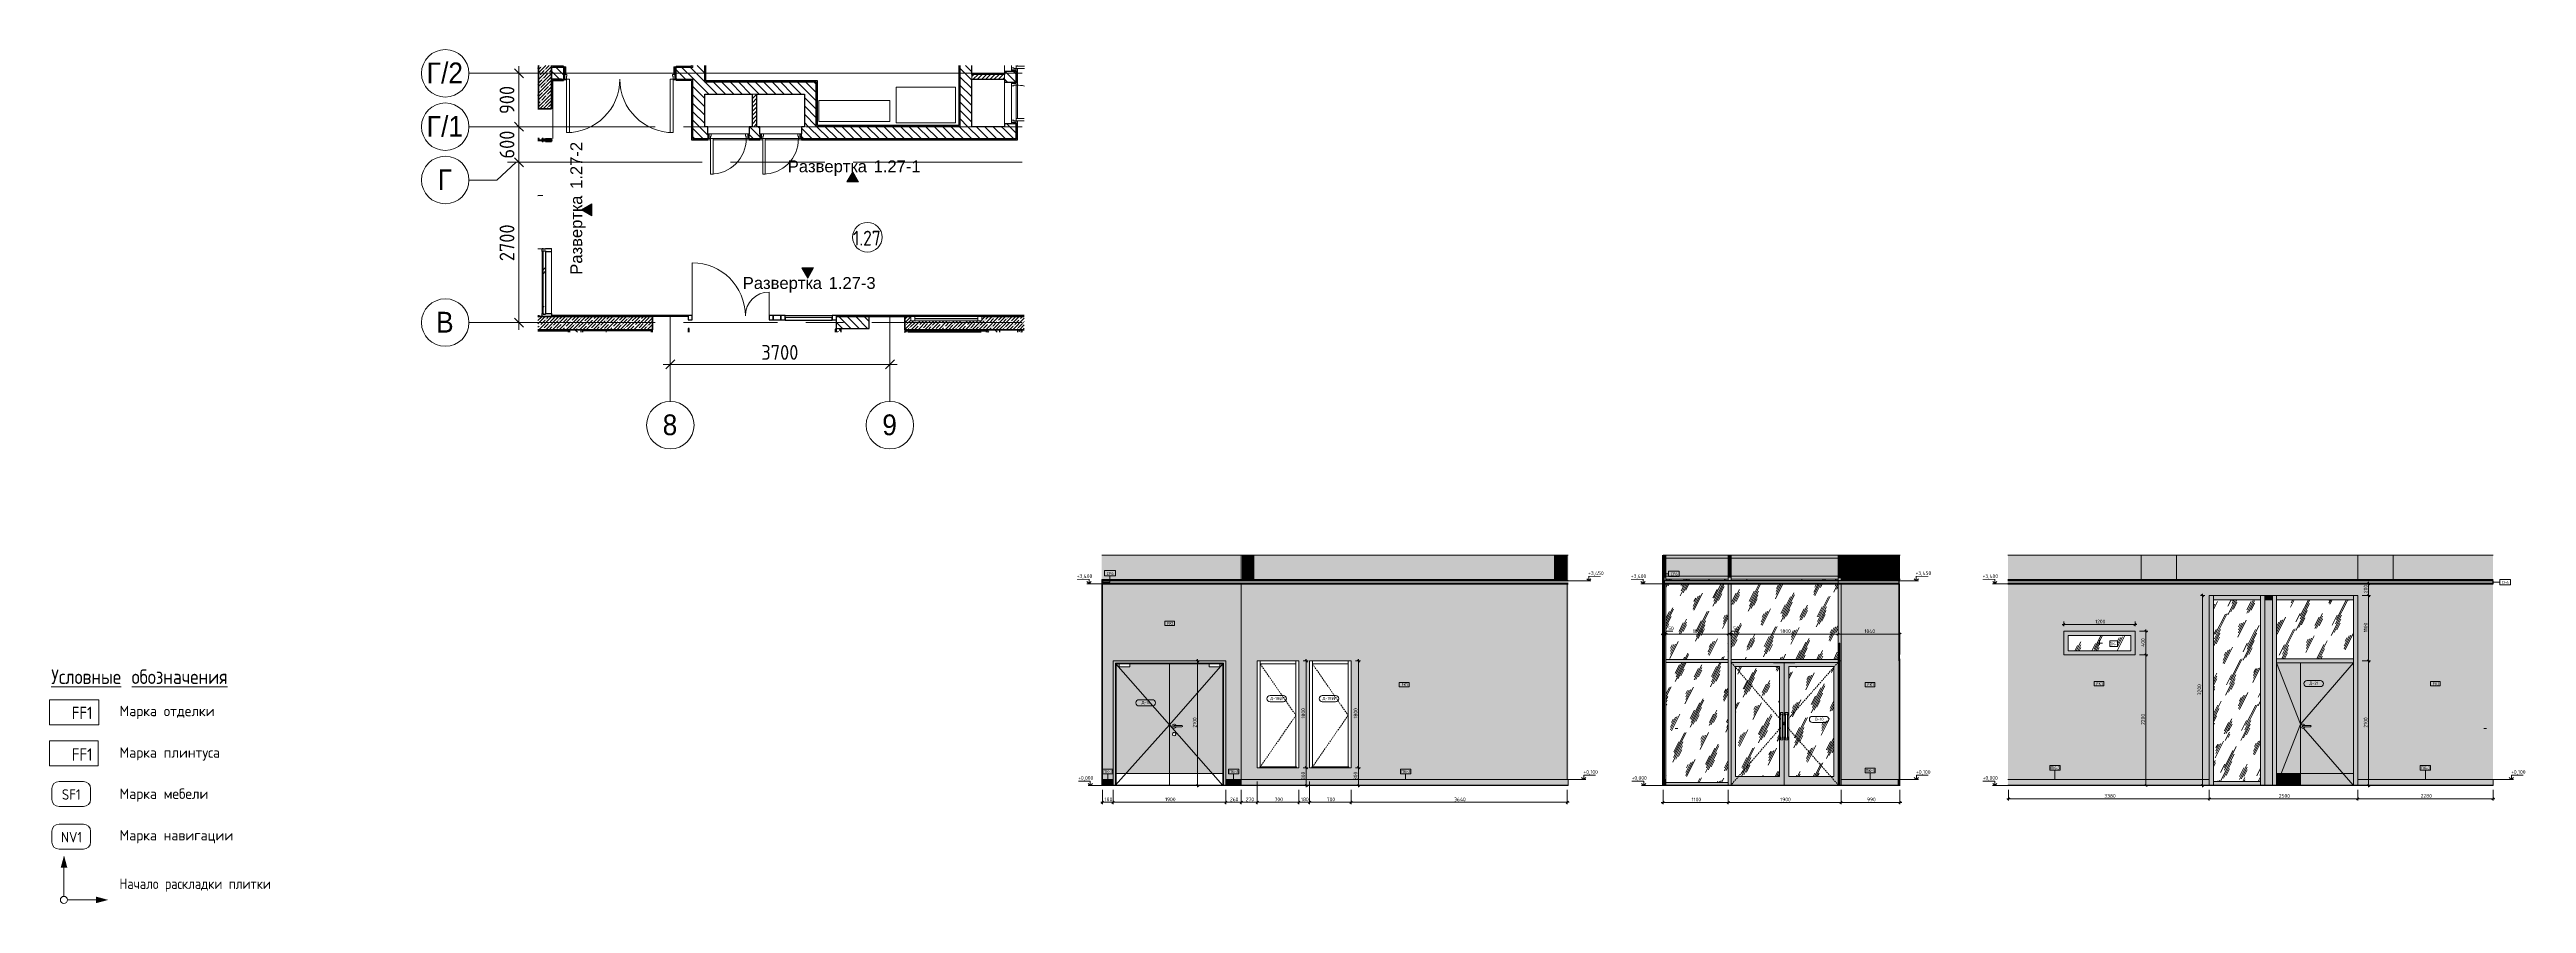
# Model space of a CAD drawing. Header units: millimetres. Extents: x 855 to 42585, y -1987 to 12400.
import ezdxf

# ---------------------------------------------------------------- set-up
doc = ezdxf.new("R2010")
doc.units = ezdxf.units.MM
for name, pattern in [('200_ШТРИХ__ш1_п0_6_', [40, 25, -15]), ('200_ШТРИХ_ш1п0_6_', [40, 25, -15]), ('Осевая', [3175, 635, -476.25, 1587.5, -476.25]), ('Штрих', [158.75, 79.375, -79.375])]:
    doc.linetypes.add(name, pattern=pattern)
for name, color, linetype, lineweight in [('A-ANNO-DIMS', 7, 'Continuous', 9), ('A-ANNO-DIMS-100', 7, 'Continuous', 9), ('A-ANNO-DIMS-25', 7, 'Continuous', 9), ('A-AREA-IDEN', 7, 'Continuous', 9), ('A-CLNG-IDEN', 7, 'Continuous', 9), ('A-DETL', 7, 'Continuous', 9), ('A-DOOR', 7, 'Continuous', 9), ('A-DOOR-1', 7, 'Continuous', 13), ('A-DOOR-2', 7, 'Штрих', 9), ('A-DOOR-3', 7, '200_ШТРИХ__ш1_п0_6_', 9), ('A-DOOR-4', 7, '200_ШТРИХ_ш1п0_6_', 9), ('A-DOOR-FRAM', 7, 'Continuous', 13), ('A-DOOR-FRAM-1', 7, 'Continuous', 9), ('A-DOOR-FRAM-2', 7, 'Continuous', 18), ('A-DOOR-IDEN', 7, 'Continuous', 9), ('A-FLOR', 7, 'Continuous', 9), ('A-GENM', 7, 'Continuous', 9), ('A-GENM-IDEN', 7, 'Continuous', 9), ('A-GLAZ', 7, 'Continuous', 9), ('A-GLAZ-1', 7, 'Continuous', 13), ('A-GLAZ-2', 7, 'Штрих', 9), ('A-GLAZ-CURT', 7, 'Continuous', 9), ('A-GLAZ-CURT-1', 7, 'Continuous', 25), ('A-GLAZ-CWMG', 7, 'Continuous', 9), ('A-GLAZ-CWMG-1', 7, 'Continuous', 25), ('A-GLAZ-IDEN', 7, 'Continuous', 9), ('A-WALL-3', 7, 'Continuous', 9), ('A-WALL-IDEN', 7, 'Continuous', 9), ('A-WALL-PATT', 7, 'Continuous', 9), ('G-ANNO-DIMS', 7, 'Continuous', 9), ('G-ANNO-DIMS-1', 7, 'Continuous', 20), ('G-ANNO-SYMB', 7, 'Continuous', 9), ('G-ANNO-TEXT', 7, 'Continuous', 9), ('I-WALL', 7, 'Continuous', 9), ('Q-SPCQ', 7, 'Continuous', 9), ('S-COLS', 7, 'Continuous', 9), ('Ограждение', 7, 'Continuous', 9), ('Оси', 7, 'Continuous', 9), ('Оси-1', 7, 'Continuous', 20), ('Оси-2', 7, 'Осевая', 9), ('Поручни', 7, 'Continuous', 9)]:
    doc.layers.add(name, color=color, linetype=linetype, lineweight=lineweight)
for name, color, linetype, lineweight, true_color in [('A-CLNG-1', 7, 'Continuous', 9, 0x787878), ('A-CLNG-FNSH-1', 7, 'Continuous', 30, 0x3c3c3c), ('A-DETL-GENF-1', 1, 'Continuous', 9, 0xff0000), ('A-DETL-GENF-2', 7, 'Continuous', 9, 0xeeeeee), ('A-FLOR-1', 7, 'Continuous', 9, 0x787878), ('A-FLOR-FNSH-1', 7, 'Continuous', 30, 0x3c3c3c), ('A-WALL-1', 7, 'Continuous', 25, 0x3c3c3c), ('A-WALL-2', 7, 'Continuous', 35, 0x3c3c3c), ('A-WALL-4', 7, 'Continuous', 40, 0x3c3c3c), ('A-WALL-5', 7, 'Continuous', 30, 0x3c3c3c), ('A-WALL-FNSH-1', 7, 'Continuous', 13, 0x3c3c3c), ('A-WALL-FNSH-2', 7, 'Continuous', 30, 0x3c3c3c), ('G-ANNO-TEXT-1', 7, 'Continuous', 9, 0x3c3c3c), ('G-ANNO-TEXT-2', 7, 'Continuous', 9, 0x008000), ('G-ANNO-TEXT-3', 1, 'Continuous', 9, 0xff0000), ('I-FURN-1', 7, 'Continuous', 9, 0xf0f0f0), ('I-WALL-1', 7, 'Continuous', 9, 0x787878), ('Q-SPCQ-1', 1, 'Continuous', 9, 0xff0000)]:
    doc.layers.add(name, color=color, linetype=linetype, lineweight=lineweight, true_color=true_color)
doc.styles.add('Arial', font='arial.ttf', dxfattribs={"width": 0.9, "height": 350})
doc.styles.add('Arial_1', font='arial.ttf', dxfattribs={"height": 200})
doc.styles.add('GOST Common', font='GOST_Common.ttf', dxfattribs={"height": 175})
doc.styles.add('GOST Common_1', font='GOST_Common.ttf', dxfattribs={"width": 0.9, "height": 210})
doc.styles.add('GOST Common_2', font='GOST_Common.ttf', dxfattribs={"width": 0.9, "height": 245})
doc.styles.add('GOST Common_3', font='GOST_Common.ttf', dxfattribs={"width": 0.9, "height": 175})
doc.styles.add('GOST Common_4', font='GOST_Common.ttf', dxfattribs={"width": 0.9, "height": 250})
doc.styles.add('GOST Common_5', font='GOST_Common.ttf', dxfattribs={"height": 50})
doc.styles.add('GOST Common_6', font='GOST_Common.ttf', dxfattribs={"width": 0.9, "height": 50})
doc.styles.add('ISOCPEUR', font='isocpeur.ttf', dxfattribs={"width": 0.9, "height": 175})
doc.styles.add('ISOCPEUR_1', font='isocpeur.ttf', dxfattribs={"width": 0.9, "height": 250})
doc.styles.add('ISOCPEUR_2', font='isocpeur.ttf', dxfattribs={"width": 0.9, "height": 62.5})
doc.styles.add('ISOCPEUR_3', font='isocpeur.ttf', dxfattribs={"width": 0.9, "height": 50})
doc.dimstyles.new('ISO-2_5_0_9К_БОЛЬШОЙ', dxfattribs={"dimscale": 304.8, "dimtxt": 248.995294, "dimasz": 0.492126, "dimexe": 0.393701, "dimexo": 0.984252, "dimgap": 0, "dimtad": 1, "dimdec": 0, "dimrnd": 10, "dimzin": 0, "dimdsep": 46, "dimtxsty": 'ISOCPEUR_1', "dimblk1": 'OBLIQUE', "dimblk2": 'OBLIQUE', "dimsah": 1, "dimcen": 0.09, "dimdle": 0.393701, "dimazin": 0, "dimtfac": 1, "dimtdec": 4, "dimtix": 1, "dimtmove": 0, "dimatfit": 3, "dimfxl": 1, "dimtvp": 1, "dimtolj": 1, "dimtzin": 0, "dimarcsym": 2})
doc.dimstyles.new('ISO-2_5_0_9К_БОЛЬШОЙ_1', dxfattribs={"dimscale": 304.8, "dimtxt": 62.248823, "dimasz": 0.123031, "dimexe": 0.098425, "dimexo": 0.246063, "dimgap": 0, "dimtad": 1, "dimdec": 0, "dimrnd": 10, "dimzin": 0, "dimdsep": 46, "dimtxsty": 'ISOCPEUR_2', "dimblk1": 'OBLIQUE', "dimblk2": 'OBLIQUE', "dimsah": 1, "dimcen": 0.09, "dimdle": 0.098425, "dimazin": 0, "dimtfac": 1, "dimtdec": 4, "dimtix": 1, "dimtmove": 0, "dimatfit": 3, "dimfxl": 1, "dimtvp": 1, "dimtolj": 1, "dimtzin": 0, "dimarcsym": 2})
doc.dimstyles.new('ISO-2_5_0_9К_БОЛЬШОЙ_2', dxfattribs={"dimscale": 304.8, "dimtxt": 62.248823, "dimasz": 0.123031, "dimexe": 0.098425, "dimexo": 0.246063, "dimgap": 0, "dimtad": 1, "dimdec": 0, "dimrnd": 10, "dimzin": 0, "dimdsep": 46, "dimtxsty": 'ISOCPEUR_2', "dimblk1": 'OBLIQUE', "dimblk2": 'OBLIQUE', "dimsah": 1, "dimcen": 0.09, "dimdle": 0.098425, "dimazin": 0, "dimtfac": 1, "dimtdec": 4, "dimtix": 1, "dimtmove": 1, "dimatfit": 3, "dimfxl": 1, "dimtvp": 1, "dimtolj": 1, "dimtzin": 0, "dimarcsym": 2})
pattern_1 = [(135, (-10897.06, 0), (-70.71068, -70.71068), [])]
pattern_2 = [(45, (-10897.06, 0), (-57.02463, 57.02463), []), (45, (-10840.04, 0), (-57.02463, 57.02463), [100.806, -20.161, 3.353, -16.808])]
pattern_3 = [(135, (-10897.06, 0), (-75.43415, -75.43415), [106.68, -17.78, 3.556, -17.78]), (135, (-10897.06, 75.39), (-75.43415, -75.43415), []), (50, (-10897.06, 0), (127.5292, -11.15758), [13.335, -146.685]), (355, (-10897.06, 0), (-24.66966, 133.74), [10.668, -117.348]), (100.451, (-10886.44, -0.93), (102.85973, 122.5818), [11.333, -124.663]), (46.184, (-10897.06, 35.56), (189.75516, -29.4304), [20.002, -220.027]), (96.636, (-10881.25, 33.1), (166.1822, 173.1996), [17, -186.995]), (351.184, (-10897.06, 35.56), (166.1839, 173.1976), [16.002, -176.022]), (21, (-10879.28, 26.67), (106.13027, -71.58603), [13.335, -146.685]), (326, (-10879.28, 26.67), (43.2619, 128.93175), [10.668, -117.348]), (71.451, (-10870.44, 20.7), (149.392, 57.34505), [11.333, -124.663]), (37.5, (-10897.063, 0), (2.16223, 59.18836), [3.353, -112.573, 3.353, -115.773, -117.793]), (37.5, (-10897.063, 0), (2.16223, 59.18836), [-235.052, 3.353, -114.44]), (7.5, (-10897.06, 0), (46.77386, 70.12615), [3.353, -64.567, 3.353, -109.906, -44.894]), (7.5, (-10897.06, 0), (46.77386, 70.12615), [-181.178, 3.353, -41.542]), (327.5, (-10936.71, 0), (94.91367, -4.01009), [3.353, -41.097, 3.353, -135.331, -184.023]), (327.5, (-10936.71, 0), (94.91367, -4.01009), [-183.134, 3.353, -180.67]), (317.5, (-10954.49, 0), (103.69057, 17.79882), [3.353, -54.432, 3.353, -88.748, -130.683]), (317.5, (-10954.49, 0), (103.69057, 17.79882), [-149.885, 3.353, -127.33])]
pattern_4 = [(45, (-10897.063, 0), (-35.35534, 35.35534), [])]
pattern_5 = [(135, (1951.41, 164.685), (-14.14214, -14.14214), []), (225, (1951.41, 164.685), (14.14214, -14.14214), [])]
pattern_6 = [(45, (-171.384, 164.685), (-14.1421, 14.1421), []), (135, (-171.384, 164.685), (-14.1421, -14.1421), [])]
pattern_7 = [(0, (-10897.063, 0), (121.92, 30.48), [10.058, -81.382, 10.058, -81.382, -487.68]), (0, (-10897.063, 0), (121.92, 30.48), [-182.88, 10.058, -172.822, 10.058, -81.382, -213.36]), (0, (-10897.063, 0), (121.92, 30.48), [-457.2, 10.058, -50.902, 10.058, -142.342]), (120, (-10851.343, 15.24), (-87.356454, 90.345817), [10.058, -81.382, 10.058, -81.382, -487.68]), (120, (-10851.343, 15.24), (-87.356454, 90.345817), [-182.88, 10.058, -172.822, 10.058, -81.382, -213.36]), (120, (-10851.343, 15.24), (-87.356454, 90.345817), [-457.2, 10.058, -50.902, 10.058, -142.342]), (240, (-10836.103, 76.2), (-34.563546, -120.825817), [10.058, -81.382, 10.058, -81.382, -487.68]), (240, (-10836.103, 76.2), (-34.563546, -120.825817), [-182.88, 10.058, -172.822, 10.058, -81.382, -213.36]), (240, (-10836.103, 76.2), (-34.563546, -120.825817), [-457.2, 10.058, -50.902, 10.058, -142.342])]
pattern_8 = [(63.435, (10484.05, 31.75), (-255.58, 766.75), [317.5, -190.5, 317.5, -190.5, -403.903]), (63.435, (10484.05, 31.75), (-255.58, 766.75), [-1016, 127, -276.9]), (63.435, (10468.2, 47.6), (-255.58, 766.75), [254, -317.5, 190.5, -190.5, -467.403]), (63.435, (10468.2, 47.6), (-255.58, 766.75), [-952.5, 222.25, -245.15]), (63.435, (10468.2, 95.25), (-255.58, 766.75), [190.5, -381, 127, -190.5, -530.903]), (63.435, (10468.2, 95.25), (-255.58, 766.75), [-889, 285.75, -245.15]), (63.435, (10515.8, 47.6), (-255.58, 766.75), [190.5, -381, 158.75, -6404.65]), (63.435, (10563.4, 95.25), (-255.58, 766.75), [95.25, -476.25, 63.5, -6499.9]), (63.435, (10484.05, 174.6), (-255.58, 766.75), [63.5, -476.25, 63.5, -254, -562.653]), (63.435, (10484.05, 174.6), (-255.58, 766.75), [-857.25, 158.75, -403.9]), (63.435, (10769.8, 127), (-255.58, 766.75), [317.5, -476.25, 381, -251.5]), (63.435, (10769.8, 79.4), (-255.58, 766.75), [444.5, -317.5, 476.25, -188]), (63.435, (10801.55, 95.25), (-255.58, 766.75), [508, -254, 381, -276.9]), (63.435, (10849.2, 142.9), (-255.58, 766.75), [317.5, -444.5, 254, -403.9]), (63.435, (10801.55, 238.1), (-255.58, 766.75), [158.75, -635, 190.5, -435.65]), (63.435, (10896.8, 190.5), (-255.58, 766.75), [127, -635, 127, -530.9])]
pattern_9 = [(63.435, (63.5, 31.75), (-255.583, 766.747), [317.5, -190.5, 317.5, -190.5, -403.903]), (63.435, (63.5, 31.75), (-255.583, 766.747), [-1016, 127, -276.903]), (63.435, (47.6, 47.6), (-255.583, 766.747), [254, -317.5, 190.5, -190.5, -467.403]), (63.435, (47.6, 47.6), (-255.583, 766.747), [-952.5, 222.25, -245.153]), (63.435, (47.6, 95.25), (-255.583, 766.747), [190.5, -381, 127, -190.5, -530.903]), (63.435, (47.6, 95.25), (-255.583, 766.747), [-889, 285.75, -245.153]), (63.435, (95.25, 47.6), (-255.583, 766.747), [190.5, -381, 158.75, -6404.653]), (63.435, (142.9, 95.25), (-255.583, 766.747), [95.25, -476.25, 63.5, -6499.903]), (63.435, (63.5, 174.6), (-255.583, 766.747), [63.5, -476.25, 63.5, -254, -562.653]), (63.435, (63.5, 174.6), (-255.583, 766.747), [-857.25, 158.75, -403.903]), (63.435, (349.25, 127), (-255.583, 766.747), [317.5, -476.25, 381, -251.503]), (63.435, (349.25, 79.4), (-255.583, 766.747), [444.5, -317.5, 476.25, -188.003]), (63.435, (381, 95.25), (-255.583, 766.747), [508, -254, 381, -276.903]), (63.435, (428.6, 142.9), (-255.583, 766.747), [317.5, -444.5, 254, -403.903]), (63.435, (381, 238.1), (-255.583, 766.747), [158.75, -635, 190.5, -435.653]), (63.435, (476.25, 190.5), (-255.583, 766.747), [127, -635, 127, -530.903])]

msp = doc.modelspace()

# ---------------------------------------------------------------- texts
at = {"layer": 'A-AREA-IDEN', "insert": (14391.3, 9346.7), "char_height": 250, "width": 606.076, "attachment_point": 1, "style": 'GOST Common_4'}
msp.add_mtext('1.27', dxfattribs=at)
at = {"layer": 'A-CLNG-IDEN', "char_height": 50, "width": 132.278, "attachment_point": 1, "style": 'GOST Common_5'}
for insert in [(18664.4, 3598.4), (28164.9, 3586.8), (42168.4, 3447.6)]:
    msp.add_mtext('CF6', dxfattribs=dict(at, insert=insert))
at = {"layer": 'A-DOOR-IDEN', "char_height": 50, "attachment_point": 1, "style": 'GOST Common_5'}
for s, insert, width in [('\\fGOST Common|b0|i0|c204|p34|;Д', (38926.7, 1748), 56.118), ('-21', (38973, 1748), 118.249), ('\\fGOST Common|b0|i0|c204|p34|;Д', (19250.8, 1422.8), 56.118), ('-10', (19297.1, 1422.8), 118.249), ('\\fGOST Common|b0|i0|c204|p34|;Д', (21420.2, 1492.8), 56.118), ('-18(', (21466.5, 1492.8), 142.3), ('\\fGOST Common|b0|i0|c204|p34|;л', (21583.9, 1492.8), 42.089), ('\\fGOST Common|b0|i0|c204|p34|;)', (21618.6, 1492.8), 24.051), ('\\fGOST Common|b0|i0|c204|p34|;Д', (22300.2, 1492.8), 56.118), ('-18(', (22346.5, 1492.8), 142.3), ('\\fGOST Common|b0|i0|c204|p34|;л', (22463.9, 1492.8), 42.089), ('\\fGOST Common|b0|i0|c204|p34|;)', (22498.6, 1492.8), 24.051), ('\\fGOST Common|b0|i0|c204|p34|;В', (30597.4, 1143.5), 50.105), ('-10', (30638.8, 1143.5), 118.249)]:
    msp.add_mtext(s, dxfattribs=dict(at, insert=insert, width=width))
at = {"layer": 'A-GENM-IDEN', "char_height": 50, "attachment_point": 1, "style": 'GOST Common_5'}
for s, insert, width in [('-3', (18690, 262.8), 86.181), ('ПК', (20726.3, 262.8), 100.211), ('-3', (20809, 262.8), 86.181), ('ПК', (23624.3, 262.8), 100.211), ('-3', (23707, 262.8), 86.181), ('ПК', (31451.5, 275.9), 100.211), ('-3', (31534.2, 275.9), 86.181), ('ПК', (34564.9, 322.8), 100.211), ('-3', (34647.6, 322.8), 86.181), ('ПК', (40804.9, 322.8), 100.211), ('-3', (40887.6, 322.8), 86.181)]:
    msp.add_mtext(s, dxfattribs=dict(at, insert=insert, width=width))
at = {"layer": 'A-GLAZ-IDEN', "char_height": 50, "attachment_point": 1, "style": 'ISOCPEUR_3'}
for s, insert, width in [('ОК', (35565.6, 2412.5), 90.19), ('-1', (35640, 2412.5), 66.74)]:
    msp.add_mtext(s, dxfattribs=dict(at, insert=insert, width=width))
at = {"layer": 'A-WALL-IDEN', "char_height": 50, "width": 111.835, "attachment_point": 1, "style": 'GOST Common_6'}
for insert in [(19682.1, 2756.3), (23632.3, 1724.5), (31482.5, 1724.5), (35338.1, 1739.6), (41004.5, 1739.6)]:
    msp.add_mtext('FK1', dxfattribs=dict(at, insert=insert))
at = {"layer": 'G-ANNO-SYMB', "char_height": 200, "attachment_point": 1, "rotation": 90, "style": 'Arial_1'}
for s, insert, width in [(' 1.27-2', (9628.7, 9974.5), 1074.261), ('Развертка', (9628.7, 8605.3), 1659.493)]:
    msp.add_mtext(s, dxfattribs=dict(at, insert=insert, width=width))
at = {"layer": 'G-ANNO-SYMB', "char_height": 200, "attachment_point": 1, "style": 'Arial_1'}
for s, insert, width in [('Развертка', (13291.5, 10532.4), 1659.493), (' 1.27-1', (14660.7, 10532.4), 1074.261), ('Развертка', (12533.7, 8566.6), 1659.493), (' 1.27-3', (13902.9, 8566.6), 1074.261)]:
    msp.add_mtext(s, dxfattribs=dict(at, insert=insert, width=width))
at = {"layer": 'G-ANNO-TEXT', "attachment_point": 1}
for s, insert, char_height, width, style in [('\\LУсловные', (884.7, 1955.6), 245, 1550.544, 'GOST Common_2'), ('\\L\\fGOST Common|b0|i0|c204|p34|;\\W.9;\\L ', (2164, 1955.6), 245, 90.911, 'GOST Common_2'), ('\\Lобозначения', (2239, 1955.6), 245, 2111.164, 'GOST Common_2'), ('Начало', (2033.4, -1567.6), 175, 863.658, 'GOST Common_3'), ('\\fGOST Common|b0|i0|c204|p34|;\\W.9; ', (2746, -1567.6), 175, 65.658, 'GOST Common_3'), ('раскладки', (2800.1, -1567.6), 175, 1237.405, 'GOST Common_3'), ('\\fGOST Common|b0|i0|c204|p34|;\\W.9; ', (3821.1, -1567.6), 175, 65.658, 'GOST Common_3'), ('плитки', (3875.3, -1567.6), 175, 853.557, 'GOST Common_3')]:
    msp.add_mtext(s, dxfattribs=dict(at, insert=insert, char_height=char_height, width=width, style=style))
at = {"layer": 'G-ANNO-TEXT-1', "attachment_point": 1}
for s, insert, char_height, width, style in [('   FF1   ', (884.7, 1327.3), 210, 929.316, 'GOST Common_1'), ('Марка', (2033.4, 1343.2), 175, 830.548, 'GOST Common'), ('\\fGOST Common|b0|i0|c204|p34|; ', (2718.6, 1343.2), 175, 72.954, 'GOST Common'), ('отделки', (2778.8, 1343.2), 175, 1099.915, 'GOST Common'), ('Марка', (2033.4, 643.2), 175, 830.548, 'GOST Common'), ('\\fGOST Common|b0|i0|c204|p34|; ', (2718.6, 643.2), 175, 72.954, 'GOST Common'), ('плинтуса', (2778.8, 643.2), 175, 1245.822, 'GOST Common'), ('Марка', (2033.4, -50.9), 175, 830.548, 'GOST Common'), ('\\fGOST Common|b0|i0|c204|p34|; ', (2718.6, -50.9), 175, 72.954, 'GOST Common'), ('мебели', (2778.8, -50.9), 175, 925.949, 'GOST Common'), ('Марка', (2033.4, -750.9), 175, 830.548, 'GOST Common'), ('\\fGOST Common|b0|i0|c204|p34|; ', (2718.6, -750.9), 175, 72.954, 'GOST Common'), ('навигации', (2778.8, -750.9), 175, 1414.177, 'GOST Common')]:
    msp.add_mtext(s, dxfattribs=dict(at, insert=insert, char_height=char_height, width=width, style=style))
at = {"layer": 'G-ANNO-TEXT-2', "char_height": 175, "attachment_point": 1, "style": 'ISOCPEUR'}
for s, insert, width in [('SF1', (1062.1, -63.7), 383.848), ('NV1', (1048.2, -782), 419.202)]:
    msp.add_mtext(s, dxfattribs=dict(at, insert=insert, width=width))
at = {"layer": 'G-ANNO-TEXT-3', "insert": (884.7, 627.3), "char_height": 210, "width": 929.316, "attachment_point": 1, "style": 'GOST Common_1'}
msp.add_mtext('   FF1   ', dxfattribs=at)
at = {"layer": 'Оси', "char_height": 350, "attachment_point": 1, "style": 'Arial'}
for s, insert, width in [('\\fArial|b0|i0|c204|p34|;\\W.9;Г', (7208.3, 12181), 295.823), ('/2', (7452.4, 12181), 454.557), ('\\fArial|b0|i0|c204|p34|;\\W.9;Г', (7208.3, 11281), 295.823), ('/1', (7452.4, 11281), 454.557), ('\\fArial|b0|i0|c204|p34|;\\W.9;Г', (7396, 10382.7), 295.823), ('\\fArial|b0|i0|c204|p34|;\\W.9;В', (7369, 7981), 360.759), ('\\fArial|b0|i0|c204|p34|;\\W.9;8', (11185.4, 6252), 303.038), ('\\fArial|b0|i0|c204|p34|;\\W.9;9', (14885.4, 6252), 303.038)]:
    msp.add_mtext(s, dxfattribs=dict(at, insert=insert, width=width))

# ---------------------------------------------------------------- blocks, each defined once
blk = doc.blocks.new('Прямоугольный импост - Импост структурный с накладкой - 160мм Темный-30756008-План разверток пом_ 1_27_ Этаж 1')
at = {"layer": 'A-GLAZ-CWMG'}
for p in [(-50, -140), (-10, -140)]:
    blk.add_line(p, (-10, -140), dxfattribs=at)
at = {"layer": 'A-GLAZ-CWMG-1'}
for p, q in [((0, 17), (-50, 17)), ((-50, 17), (-50, 0)), ((-50, 0), (-40, 0)), ((-40, 0), (-40, -40)), ((-10, 0), (0, 0)), ((-10, 0), (-10, -40)), ((0, 0), (0, 17)), ((-40, -40), (-50, -40)), ((-50, -40), (-50, -140)), ((0, -40), (-10, -40)), ((0, -140), (-10, -140)), ((0, -140), (0, -40))]:
    blk.add_line(p, q, dxfattribs=at)
blk = doc.blocks.new('Дверь_Витражная_остекление_ - ДВН_CОШ в витраже-31920700-План разверток пом_ 1_27_ Этаж 1')
at = {"layer": 'A-DOOR'}
for p, q in [((-910, -89), (-910, -17)), ((910, -89), (910, -17))]:
    blk.add_line(p, q, dxfattribs=at)
for centre, radius, start, end in [((-910, -10), 920, 355.077, 0), ((910, -10), 900, 180, 185.0351)]:
    blk.add_arc(centre, radius, start, end, dxfattribs=at)
blk = doc.blocks.new('Прямоугольный импост - Импост структурный с накладкой - 160мм Темный-31915521-План разверток пом_ 1_27_ Этаж 1')
at = {"layer": 'A-GLAZ-CWMG'}
for p, q in [((-5, -140), (-25, -140)), ((25, -140), (6, -140))]:
    blk.add_line(p, q, dxfattribs=at)
at = {"layer": 'A-GLAZ-CWMG-1'}
for p, q in [((25, 17), (-25, 17)), ((-25, 17), (-25, 0)), ((-25, 0), (-15, 0)), ((-15, 0), (-15, -40)), ((15, 0), (25, 0)), ((15, 0), (15, -40)), ((25, 0), (25, 17)), ((-15, -40), (-25, -40)), ((-25, -40), (-25, -140)), ((25, -40), (15, -40)), ((25, -40), (25, -140))]:
    blk.add_line(p, q, dxfattribs=at)
blk = doc.blocks.new('Системная панель - Стекло - 40мм-31920837-План разверток пом_ 1_27_ Этаж 1')
at = {"layer": 'A-GLAZ-CURT'}
h = blk.add_hatch(dxfattribs=at)
h.set_pattern_fill('FP_2', color=256, style=0, pattern_type=2)
h.set_pattern_definition([(135, (8375, -20170.26), (-282.843, -282.843), [200, -600]), (135, (8475, -20370.26), (-282.843, -282.843), [600, -200]), (135, (8575, -19970.26), (-282.843, -282.843), [200, -600])])
h.paths.add_polyline_path([(535, 0), (535, 40), (-535, 40), (-535, 0), (-284, 0)])
at = {"layer": 'A-GLAZ-CURT-1'}
for p, q in [((-535, 40), (535, 40)), ((-535, 0), (-535, 40)), ((535, 0), (535, 40)), ((535, 0), (-535, 0))]:
    blk.add_line(p, q, dxfattribs=at)
blk = doc.blocks.new('Прямоугольный импост - Импост структурный с накладкой - 160мм Темный-31920697-План разверток пом_ 1_27_ Этаж 1')
at = {"layer": 'A-GLAZ-CWMG'}
for p, q in [((20053, 7950), (20053, 9000)), ((20210, 7950), (20210, 9000))]:
    blk.add_line(p, q, dxfattribs=at)
blk = doc.blocks.new('Прямоугольный импост - Импост структурный с накладкой - 160мм Темный-30755591-План разверток пом_ 1_27_ Этаж 1')
at = {"layer": 'A-GLAZ-CWMG'}
blk.add_line((25, -140), (-25, -140), dxfattribs=at)
at = {"layer": 'A-GLAZ-CWMG-1'}
for p, q in [((25, 17), (-25, 17)), ((-25, 17), (-25, 0)), ((-25, 0), (-15, 0)), ((-15, 0), (-15, -40)), ((15, 0), (25, 0)), ((15, 0), (15, -40)), ((25, 0), (25, 17)), ((-15, -40), (-25, -40)), ((-25, -40), (-25, -140)), ((25, -40), (15, -40)), ((25, -40), (25, -140))]:
    blk.add_line(p, q, dxfattribs=at)
blk = doc.blocks.new('110_Дверь_СКБ_2Ст - Д-10 1800x2100h_Актовый зал EI30-23435156-План разверток пом_ 1_27_ Этаж 1')
at = {"layer": 'A-DOOR'}
h = blk.add_hatch(dxfattribs=at)
h.set_pattern_fill('FP_4', color=256, style=0, pattern_type=2)
h.set_pattern_definition([(135, (1351.41, 164.685), (-14.1421, -14.1421), []), (225, (1351.41, 164.685), (14.1421, -14.1421), [])])
h.paths.add_polyline_path([(962.5, 100), (937.5, 100), (937.5, -100), (962.5, -100)])
at = {"layer": 'A-DOOR-FRAM-1'}
h = blk.add_hatch(dxfattribs=at)
h.set_pattern_fill('FP_5', color=256, style=0, pattern_type=2)
h.set_pattern_definition([(45, (-771.384, 164.685), (-14.1421, 14.1421), []), (135, (-771.384, 164.685), (-14.1421, -14.1421), [])])
h.paths.add_polyline_path([(-937.5, 100), (-937.5, -100), (-912.5, -100), (-912.5, 100)])
at = {"layer": 'A-DOOR'}
for centre, start, end in [((-887.5, 100), 0, 90), ((912.5, 100), 90, 180)]:
    blk.add_arc(centre, 900, start, end, dxfattribs=at)
at = {"layer": 'A-DOOR-1'}
for p, q in [((-887.5, 1000), (-887.5, 100)), ((-837.5, 1000), (-887.5, 1000)), ((-837.5, 100), (-837.5, 1000)), ((912.5, 1000), (862.5, 1000)), ((862.5, 1000), (862.5, 100)), ((912.5, 100), (912.5, 1000)), ((-887.5, 100), (-837.5, 100)), ((862.5, 100), (912.5, 100))]:
    blk.add_line(p, q, dxfattribs=at)
at = {"layer": 'A-DOOR-FRAM'}
for p, q in [((-897.5, 108), (-967.5, 108)), ((-967.5, 108), (-967.5, 100)), ((-967.5, 100), (-897.5, 100)), ((-912.5, 100), (-937.5, 100)), ((-937.5, 100), (-937.5, -100)), ((-887.5, 100), (-912.5, 100)), ((-912.5, 100), (-912.5, 20)), ((-912.5, -100), (-912.5, 100)), ((-912.5, 20), (-877.5, 20)), ((-897.5, 20), (-912.5, 20)), ((-912.5, 20), (-912.5, -100)), ((-897.5, 100), (-897.5, 108)), ((-897.5, -100), (-897.5, 20)), ((-887.5, 50), (-887.5, 100)), ((-877.5, 50), (-887.5, 50)), ((-877.5, 20), (-877.5, 50)), ((912.5, 50), (902.5, 50)), ((902.5, 50), (902.5, 20)), ((902.5, 20), (937.5, 20)), ((912.5, 100), (912.5, 50)), ((937.5, 100), (912.5, 100)), ((992.5, 108), (922.5, 108)), ((922.5, 108), (922.5, 100)), ((922.5, 100), (992.5, 100)), ((937.5, 20), (922.5, 20)), ((922.5, 20), (922.5, -100)), ((937.5, 20), (937.5, 100)), ((962.5, 100), (937.5, 100)), ((937.5, 100), (937.5, -100)), ((937.5, -100), (937.5, 20)), ((962.5, -100), (962.5, 100)), ((992.5, 100), (992.5, 108)), ((-897.5, -100), (-967.5, -100)), ((-967.5, -100), (-967.5, -108)), ((-967.5, -108), (-897.5, -108)), ((-937.5, -100), (-912.5, -100)), ((-912.5, -100), (-897.5, -100)), ((-897.5, -108), (-897.5, -100)), ((922.5, -100), (937.5, -100)), ((992.5, -100), (922.5, -100)), ((922.5, -100), (922.5, -108)), ((922.5, -108), (992.5, -108)), ((937.5, -100), (962.5, -100)), ((992.5, -108), (992.5, -100))]:
    blk.add_line(p, q, dxfattribs=at)
blk = doc.blocks.new('110_Дверь_СКБ_1Ст - д-18 700x2100h_Технический шкаф ЭОМ и СС-23257539-План разверток пом_ 1_27_ Этаж 1')
at = {"layer": 'A-DOOR'}
h = blk.add_hatch(dxfattribs=at)
h.set_pattern_fill('FP_8', color=256, style=0, pattern_type=2)
h.set_pattern_definition(pattern_5)
h.paths.add_polyline_path([(362.5, 100), (337.5, 100), (337.5, 20), (362.5, 20)])
at = {"layer": 'A-DOOR-FRAM-1'}
h = blk.add_hatch(dxfattribs=at)
h.set_pattern_fill('FP_9', color=256, style=0, pattern_type=2)
h.set_pattern_definition(pattern_6)
h.paths.add_polyline_path([(-312.5, 100), (-337.5, 100), (-337.5, 20), (-312.5, 20)])
at = {"layer": 'A-DOOR'}
blk.add_arc((312.5, 100), 600, 90, 180, dxfattribs=at)
at = {"layer": 'A-DOOR-1'}
for p, q in [((312.5, 700), (272.5, 700)), ((272.5, 700), (272.5, 100)), ((312.5, 100), (312.5, 700)), ((272.5, 100), (312.5, 100))]:
    blk.add_line(p, q, dxfattribs=at)
at = {"layer": 'A-DOOR-FRAM'}
for p, q in [((-312.5, 100), (-337.5, 100)), ((-337.5, 100), (-337.5, 20)), ((-337.5, 20), (-312.5, 20)), ((-287.5, 100), (-312.5, 100)), ((-312.5, 100), (-312.5, 20)), ((-312.5, 20), (-312.5, 100)), ((-312.5, 20), (-277.5, 20)), ((-287.5, 60), (-287.5, 100)), ((-277.5, 60), (-287.5, 60)), ((-277.5, 20), (-277.5, 60)), ((312.5, 60), (302.5, 60)), ((302.5, 60), (302.5, 20)), ((302.5, 20), (337.5, 20)), ((312.5, 100), (312.5, 60)), ((337.5, 100), (312.5, 100)), ((337.5, 20), (337.5, 100)), ((362.5, 100), (337.5, 100)), ((337.5, 100), (337.5, 20)), ((337.5, 20), (362.5, 20)), ((362.5, 20), (362.5, 100))]:
    blk.add_line(p, q, dxfattribs=at)
at = {"layer": 'A-DOOR-FRAM-1'}
for p, q in [((-287.5, 100), (272.5, 100)), ((302.5, 20), (-277.5, 20))]:
    blk.add_line(p, q, dxfattribs=at)
blk = doc.blocks.new('110_Дверь_СКБ_1Ст - д-18 700x2100h_Технический шкаф ЭОМ и СС-V1-План разверток пом_ 1_27_ Этаж 1')
at = {"layer": 'A-DOOR'}
h = blk.add_hatch(dxfattribs=at)
h.set_pattern_fill('FP_8', color=256, style=0, pattern_type=2)
h.set_pattern_definition(pattern_5)
h.paths.add_polyline_path([(362.5, 100), (337.5, 100), (337.5, 20), (362.5, 20)])
at = {"layer": 'A-DOOR-FRAM-1'}
h = blk.add_hatch(dxfattribs=at)
h.set_pattern_fill('FP_9', color=256, style=0, pattern_type=2)
h.set_pattern_definition(pattern_6)
h.paths.add_polyline_path([(-312.5, 100), (-337.5, 100), (-337.5, 20), (-312.5, 20)])
at = {"layer": 'A-DOOR'}
blk.add_arc((312.5, 100), 600, 166.96028, 180, dxfattribs=at)
at = {"layer": 'A-DOOR-1'}
for p, q in [((272.5, 234.9), (272.5, 100)), ((272.5, 100), (312.5, 100)), ((312.5, 100), (312.5, 234.9))]:
    blk.add_line(p, q, dxfattribs=at)
at = {"layer": 'A-DOOR-FRAM'}
for p, q in [((-312.5, 100), (-337.5, 100)), ((-337.5, 100), (-337.5, 20)), ((-337.5, 20), (-312.5, 20)), ((-287.5, 100), (-312.5, 100)), ((-312.5, 100), (-312.5, 20)), ((-312.5, 20), (-312.5, 100)), ((-312.5, 20), (-277.5, 20)), ((-287.5, 60), (-287.5, 100)), ((-277.5, 60), (-287.5, 60)), ((-277.5, 20), (-277.5, 60)), ((312.5, 60), (302.5, 60)), ((302.5, 60), (302.5, 20)), ((302.5, 20), (337.5, 20)), ((312.5, 100), (312.5, 60)), ((337.5, 100), (312.5, 100)), ((337.5, 20), (337.5, 100)), ((362.5, 100), (337.5, 100)), ((337.5, 100), (337.5, 20)), ((337.5, 20), (362.5, 20)), ((362.5, 20), (362.5, 100))]:
    blk.add_line(p, q, dxfattribs=at)
at = {"layer": 'A-DOOR-FRAM-1'}
for p, q in [((-287.5, 100), (272.5, 100)), ((302.5, 20), (-277.5, 20))]:
    blk.add_line(p, q, dxfattribs=at)
blk = doc.blocks.new('110_Дверь_СКБ_1Ст - д-18 700x2100h_Технический шкаф ЭОМ и СС-V2-План разверток пом_ 1_27_ Этаж 1')
at = {"layer": 'A-DOOR'}
h = blk.add_hatch(dxfattribs=at)
h.set_pattern_fill('FP_8', color=256, style=0, pattern_type=2)
h.set_pattern_definition(pattern_5)
h.paths.add_polyline_path([(362, 100), (337, 100), (337, 20), (362, 20)])
at = {"layer": 'A-DOOR-1'}
for p, q in [((272, 235), (272, 100)), ((272, 100), (312, 100)), ((312, 100), (312, 235))]:
    blk.add_line(p, q, dxfattribs=at)
at = {"layer": 'A-DOOR-FRAM'}
for p, q in [((312, 60), (302, 60)), ((302, 60), (302, 20)), ((302, 20), (337, 20)), ((312, 100), (312, 60)), ((337, 100), (312, 100)), ((337, 20), (337, 100)), ((362, 100), (337, 100)), ((337, 100), (337, 20)), ((337, 20), (362, 20)), ((362, 20), (362, 100))]:
    blk.add_line(p, q, dxfattribs=at)
at = {"layer": 'A-DOOR-FRAM-1'}
for p, q in [((263, 100), (272, 100)), ((302, 20), (263, 20))]:
    blk.add_line(p, q, dxfattribs=at)
blk = doc.blocks.new('Прямоугольный импост - 50 x 70 мм-31700031-План разверток пом_ 1_27_ Этаж 1')
at = {"layer": 'A-GLAZ-CWMG-1'}
for p, q in [((-70, 35), (0, 35)), ((-70, -35), (-70, 35)), ((0, 35), (0, -35)), ((0, -35), (-70, -35))]:
    blk.add_line(p, q, dxfattribs=at)
blk = doc.blocks.new('Дверь_Витражная_остекление_ - ДВН_ДАО_Главный вход_1200 в свету-31742133-План разверток пом_ 1_27_ Этаж 1')
at = {"layer": 'A-DOOR'}
for p, q in [((-647.5, 925), (-647.5, 35)), ((647.5, 430), (647.5, 35))]:
    blk.add_line(p, q, dxfattribs=at)
for centre, radius, start, end in [((-647.5, 30), 895, 360, 90), ((647.5, 30), 400, 90, 180)]:
    blk.add_arc(centre, radius, start, end, dxfattribs=at)
blk = doc.blocks.new('Шкаф с вешалками - 2000-25410784-План разверток пом_ 1_27_ Этаж 1')
at = {"layer": 'I-FURN-1'}
for p, q in [((1000, 600), (0, 600)), ((0, 600), (0, 0)), ((0, 0), (0, 600)), ((0, 600), (1000, 600)), ((1000, 0), (1000, 600)), ((1000, 600), (1000, 0)), ((0, 0), (1000, 0)), ((1000, 0), (0, 0))]:
    blk.add_line(p, q, dxfattribs=at)
blk = doc.blocks.new('Стол базовый прямоугольный - 1_290-25520344-План разверток пом_ 1_27_ Этаж 1')
at = {"layer": 'I-FURN-1'}
for p, q in [((617, 455), (-618, 455)), ((-618, 455), (-618, 451)), ((617, 451), (617, 455))]:
    blk.add_line(p, q, dxfattribs=at)
blk = doc.blocks.new('Стол базовый прямоугольный - 3_2-25582691-План разверток пом_ 1_27_ Этаж 1')
at = {"layer": 'I-FURN-1'}
for p, q in [((600, 175), (-600, 175)), ((-600, 175), (-600, -175)), ((600, -175), (600, 175)), ((-600, -175), (600, -175))]:
    blk.add_line(p, q, dxfattribs=at)
blk = doc.blocks.new('Системная панель - Стемалит - 40мм-31720939-План разверток пом_ 1_27_ Этаж 1')
at = {"layer": 'A-GLAZ-CURT-1'}
for p, q in [((65, 35), (-65, 35)), ((-65, 35), (-65, -35)), ((65, -35), (65, 35)), ((-65, -35), (65, -35))]:
    blk.add_line(p, q, dxfattribs=at)
blk = doc.blocks.new('Прямоугольный импост - 50 x 70 мм-31687886-План разверток пом_ 1_27_ Этаж 1')
at = {"layer": 'A-GLAZ-CWMG-1'}
for p, q in [((-35, 35), (35, 35)), ((-35, -35), (-35, 35)), ((35, 35), (35, -35)), ((35, -35), (-35, -35))]:
    blk.add_line(p, q, dxfattribs=at)
blk = doc.blocks.new('1_113 тумба - 1_113 тумба-31126920-План разверток пом_ 1_27_ Этаж 1')
at = {"layer": 'I-FURN-1'}
for p, q in [((-399, 1500), (0, 1500)), ((0, 1500), (-399, 1500)), ((-399, 1500), (0, 1500)), ((0, 1500), (0, 1477)), ((0, 1477), (0, 1500)), ((0, 1500), (0, 1477))]:
    blk.add_line(p, q, dxfattribs=at)
blk = doc.blocks.new('Прямоугольный импост - 50 x 70 мм-31701779-План разверток пом_ 1_27_ Этаж 1')
at = {"layer": 'A-GLAZ-CWMG-1'}
for p, q in [((0, 35), (-70, 35)), ((-70, 35), (-70, -35)), ((0, -35), (0, 35)), ((-70, -35), (0, -35))]:
    blk.add_line(p, q, dxfattribs=at)
blk = doc.blocks.new('Системная панель - Стекло - 40мм-31720953-План разверток пом_ 1_27_ Этаж 1')
at = {"layer": 'A-GLAZ-CURT-1'}
for p, q in [((397.5, 0), (-397.5, 0)), ((-397.5, 0), (-397.5, -40)), ((397.5, -40), (397.5, 0)), ((-397.5, -40), (397.5, -40))]:
    blk.add_line(p, q, dxfattribs=at)
blk = doc.blocks.new('Прямоугольный импост - 50 x 70 мм-31702100-План разверток пом_ 1_27_ Этаж 1')
at = {"layer": 'A-GLAZ-CWMG-1'}
for p, q in [((-35, 35), (35, 35)), ((-35, -35), (-35, 35)), ((35, 35), (35, -35)), ((35, -35), (-35, -35))]:
    blk.add_line(p, q, dxfattribs=at)
blk = doc.blocks.new('Прямоугольный импост - 50 x 70 мм-31720914-План разверток пом_ 1_27_ Этаж 1')
at = {"layer": 'A-GLAZ-CWMG'}
blk.add_line((24940, 7918), (24145, 7918), dxfattribs=at)
blk = doc.blocks.new('Прямоугольный импост - Импост структурный с накладкой - 160мм Темный-32352607-План разверток пом_ 1_27_ Этаж 1')
at = {"layer": 'A-GLAZ-CWMG-1'}
for q in [(-50, -140), (-10, -140)]:
    blk.add_line((-50, -140), q, dxfattribs=at)
blk = doc.blocks.new('Прямоугольный импост - Импост структурный с накладкой - 160мм-31915517-План разверток пом_ 1_27_ Этаж 1')
at = {"layer": 'A-GLAZ-CWMG'}
for p, q in [((-50, -140), (-31, -140)), ((-50, -140), (-31, -140)), ((-50, -140), (-50, -140)), ((-20, -140), (0, -140)), ((-20, -140), (0, -140)), ((0, -140), (0, -140))]:
    blk.add_line(p, q, dxfattribs=at)
at = {"layer": 'A-GLAZ-CWMG-1'}
for p, q in [((0, 17), (-50, 17)), ((-50, 17), (-50, 0)), ((-40, 0), (-50, 0)), ((-40, 0), (-40, -40)), ((-10, -40), (-10, 0)), ((-10, 0), (0, 0)), ((0, 0), (0, 17)), ((-40, -40), (-50, -40)), ((-50, -40), (-50, -140)), ((0, -40), (-10, -40)), ((0, -40), (0, -140))]:
    blk.add_line(p, q, dxfattribs=at)
blk = doc.blocks.new('Прямоугольный импост - Импост структурный с накладкой - 160мм Темный-32352604-План разверток пом_ 1_27_ Этаж 1')
at = {"layer": 'A-GLAZ-CWMG-1'}
for p, q in [((-25, -140), (-25, -140)), ((-25, -140), (25, -140)), ((25, -140), (25, -140))]:
    blk.add_line(p, q, dxfattribs=at)
blk = doc.blocks.new('120_Окно_СКБ_1Ст - 120_Окно_СКБ_1Ст 400х1200 EI30-24228621-План разверток пом_ 1_27_ Этаж 1')
at = {"layer": 'A-GLAZ'}
for p, q in [((600, 110), (-600, 110)), ((-600, 40), (600, 40)), ((530, 80), (-530, 80)), ((530, 70), (-530, 70))]:
    blk.add_line(p, q, dxfattribs=at)
at = {"layer": 'A-GLAZ-1'}
for p, q in [((-600, 40), (-600, 110)), ((-600, 110), (-530, 110)), ((-530, 40), (-600, 40)), ((-530, 110), (-530, 40)), ((530, 40), (530, 110)), ((530, 110), (600, 110)), ((600, 40), (530, 40)), ((600, 110), (600, 40))]:
    blk.add_line(p, q, dxfattribs=at)
blk = doc.blocks.new('Прямоугольный импост - Импост структурный с накладкой - 160мм Темный-32772042-План разверток пом_ 1_27_ Этаж 1')
at = {"layer": 'A-GLAZ-CWMG-1'}
for p, q in [((-50, -140), (-50, -140)), ((-50, -140), (0, -140)), ((0, -140), (0, -140))]:
    blk.add_line(p, q, dxfattribs=at)
blk = doc.blocks.new('110_Дверь_СКБ_2Ст - Д-10 1800x2100h_Актовый зал EI30-23435156-Развертка 1_27-1')
at = {"layer": 'A-DOOR'}
blk.add_hatch(color=256, dxfattribs=at).paths.add_polyline_path([(21202, 200), (21360, 200), (21360, 2050), (20690, 2050), (20690, 2000), (20510, 2000), (20510, 2050), (20460, 2050), (20460, 200), (20711, 200)])
h = blk.add_hatch(color=256, dxfattribs=at)
h.paths.add_polyline_path([(21693, 200), (22260, 200), (22260, 2050), (22210, 2050), (22210, 2000), (22030, 2000), (22030, 2050), (21360, 2050), (21360, 200)])
h.paths.add_polyline_path([(21438, 835), (21431, 837), (21424, 840), (21418, 845), (21414, 851), (21411, 858), (21410, 865), (21411, 872), (21414, 880), (21418, 886), (21424, 890), (21431, 894), (21438, 895), (21446, 894), (21453, 892), (21459, 888), (21464, 882), (21468, 876), (21470, 868), (21470, 861), (21468, 854), (21464, 847), (21459, 842), (21452, 838), (21445, 835)])
h.paths.add_polyline_path([(21439, 965), (21431, 966), (21422, 970), (21415, 975), (21410, 983), (21406, 991), (21405, 1000), (21406, 1009), (21410, 1017), (21415, 1025), (21422, 1030), (21431, 1034), (21440, 1035), (21448, 1034), (21457, 1031), (21464, 1025), (21470, 1018), (21474, 1010), (21570, 1010), (21573, 1010), (21575, 1009), (21577, 1007), (21579, 1005), (21580, 1003), (21580, 1000), (21580, 997), (21579, 995), (21577, 993), (21575, 991), (21573, 990), (21570, 990), (21474, 990), (21470, 982), (21464, 975), (21457, 969), (21448, 966), (21440, 965)])
at = {"layer": 'A-DOOR-FRAM-1'}
for points in [[(22270, 2), (22310, 2), (22310, 2100), (20410, 2100), (20410, 2), (20450, 2), (20450, 2060), (22270, 2060), (22270, 100)], [(20450, 2), (20460, 2), (20460, 2060), (20450, 2060), (20450, 200)], [(22210, 2050), (22260, 2050), (22260, 2060), (20460, 2060), (20460, 2050), (22185, 2050)], [(22260, 2), (22270, 2), (22270, 2060), (22260, 2060), (22260, 200)]]:
    blk.add_hatch(color=256, dxfattribs=at).paths.add_polyline_path(points)
at = {"layer": 'A-DOOR'}
for p, q in [((20510, 2050), (20460, 2050)), ((20460, 200), (20460, 2050)), ((20510, 2050), (20690, 2050)), ((20510, 2000), (20510, 2050)), ((20510, 2000), (20690, 2000)), ((21360, 2050), (20690, 2050)), ((20690, 2050), (20690, 2000)), ((21360, 2050), (21360, 200)), ((22030, 2050), (21360, 2050)), ((21360, 200), (21360, 2050)), ((22210, 2050), (22030, 2050)), ((22030, 2050), (22030, 2000)), ((22030, 2000), (22210, 2000)), ((22260, 2050), (22210, 2050)), ((22210, 2000), (22210, 2050)), ((22260, 2050), (22260, 200)), ((21570, 1010), (21440, 1010)), ((21440, 1010), (21474, 1010)), ((21440, 990), (21570, 990)), ((21474, 990), (21440, 990)), ((20460, 200), (21360, 200)), ((20460, 2), (20460, 200)), ((21360, 2), (21360, 200)), ((22260, 200), (21360, 200)), ((21360, 200), (21360, 2)), ((22260, 2), (22260, 200))]:
    blk.add_line(p, q, dxfattribs=at)
for centre, radius, start, end in [((21440, 1000), 35, 16.6015, 180), ((21440, 1000), 35, 180, 343.3985), ((21440, 865), 30, 351.8301, 180), ((21440, 865), 30, 180, 351.8301), ((21440, 1000), 10, 90, 270), ((21440, 1000), 10, 90, 270), ((21570, 1000), 10, 270, 90)]:
    blk.add_arc(centre, radius, start, end, dxfattribs=at)
at = {"layer": 'A-DOOR-2'}
for p, q in [((22310, 2100), (20410, 2100)), ((20410, 2), (20410, 2100)), ((22310, 2100), (20410, 2100)), ((20410, 2), (20410, 2100)), ((22310, 2), (22310, 2100)), ((22310, 2), (22310, 2100))]:
    blk.add_line(p, q, dxfattribs=at)
at = {"layer": 'A-DOOR-FRAM-1'}
for p, q in [((20450, 2), (20450, 2060)), ((20450, 2060), (22270, 2060)), ((20460, 2050), (20460, 2060)), ((20460, 2060), (20460, 200)), ((20510, 2050), (20460, 2050)), ((22030, 2050), (20690, 2050)), ((22260, 2050), (22210, 2050)), ((22260, 2060), (22260, 2050)), ((22260, 2060), (22260, 200)), ((22270, 2060), (22270, 2))]:
    blk.add_line(p, q, dxfattribs=at)
blk = doc.blocks.new('110_Дверь_СКБ_1Ст - д-18 700x2100h_Технический шкаф ЭОМ и СС-23257539-Развертка 1_27-1')
at = {"layer": 'A-DOOR'}
for p, q in [((23490, 2050), (22890, 2050)), ((22890, 314), (22890, 2050)), ((23490, 2050), (23490, 314)), ((23490, 314), (22890, 314))]:
    blk.add_line(p, q, dxfattribs=at)
at = {"layer": 'A-DOOR-3'}
for p, q in [((22889, 2050), (23490, 1182)), ((23490, 1182), (22890, 314))]:
    blk.add_line(p, q, dxfattribs=at)
at = {"layer": 'A-DOOR-FRAM-1'}
for p, q in [((22890, 2050), (22890, 2100)), ((22890, 2100), (22890, 300)), ((23490, 2100), (23490, 2050)), ((23490, 2100), (23490, 300)), ((23490, 2050), (22890, 2050)), ((22880, 300), (22880, 314)), ((23500, 314), (22880, 314)), ((23500, 314), (23500, 300))]:
    blk.add_line(p, q, dxfattribs=at)
blk = doc.blocks.new('Плинтус - Плинтус керамогранит бежевый-32865276-Развертка 1_27-1')
at = {"layer": 'A-GENM'}
blk.add_hatch(color=256, dxfattribs=at).paths.add_polyline_path([(22430, 0), (22554, 0), (22554, 100), (22310, 100), (22310, 0)])
for p, q in [((22310, 100), (22554, 100)), ((22310, 2), (22310, 100))]:
    blk.add_line(p, q, dxfattribs=at)
blk = doc.blocks.new('Плинтус - Плинтус керамогранит бежевый-32865277-Развертка 1_27-1')
at = {"layer": 'A-GENM'}
blk.add_hatch(color=256, dxfattribs=at).paths.add_polyline_path([(20246, 2), (20410, 2), (20410, 100), (20246, 100)])
for p, q in [((20246, 100), (20410, 100)), ((20410, 100), (20410, 2))]:
    blk.add_line(p, q, dxfattribs=at)
blk = doc.blocks.new('Плинтус - Плинтус керамогранит бежевый-32865278-Развертка 1_27-1')
at = {"layer": 'A-GENM'}
for p, q in [((20231, 2), (20231, 100)), ((20246, 100), (20231, 100)), ((20246, 2), (20246, 100))]:
    blk.add_line(p, q, dxfattribs=at)
blk = doc.blocks.new('Плинтус - Плинтус керамогранит бежевый-32865279-Развертка 1_27-1')
at = {"layer": 'A-GENM'}
for p, q in [((22554, 100), (22569, 100)), ((22554, 0), (22554, 100))]:
    blk.add_line(p, q, dxfattribs=at)
blk = doc.blocks.new('Плинтус - Плинтус керамогранит бежевый-32865280-Развертка 1_27-1')
at = {"layer": 'A-GENM'}
blk.add_hatch(color=256, dxfattribs=at).paths.add_polyline_path([(25623, 0), (28076, 0), (28076, 100), (22569, 100), (22569, 0), (25500, 0)])
for p, q in [((22569, 100), (28076, 100)), ((22569, 0), (22569, 100)), ((28076, 0), (28076, 100))]:
    blk.add_line(p, q, dxfattribs=at)
blk = doc.blocks.new('Плинтус - Плинтус керамогранит бежевый-32865281-Развертка 1_27-1')
at = {"layer": 'A-GENM'}
blk.add_line((28076, 100), (28076, 0), dxfattribs=at)
blk = doc.blocks.new('Плинтус - Плинтус керамогранит бежевый-32865283-Развертка 1_27-1')
at = {"layer": 'A-GENM'}
blk.add_hatch(color=256, dxfattribs=at).paths.add_polyline_path([(28076, 0), (28079, 0), (28079, 100), (28076, 100), (28076, 9)])
blk.add_line((28076, 100), (28079, 100), dxfattribs=at)
blk = doc.blocks.new('Прямоугольный импост - Импост структурный с накладкой - 160мм Темный-31920695-Развертка 1_27-2')
at = {"layer": 'A-GLAZ-CWMG'}
blk.add_hatch(color=256, dxfattribs=at).paths.add_polyline_path([(8898, 3830), (9000, 3830), (9000, 3880), (7950, 3880), (7950, 3830)])
for p, q in [((7950, 3830), (7950, 3880)), ((9000, 3830), (7950, 3830)), ((9000, 3880), (9000, 3830))]:
    blk.add_line(p, q, dxfattribs=at)
blk = doc.blocks.new('Прямоугольный импост - Импост структурный с накладкой - 160мм Темный-30756008-Развертка 1_27-2')
at = {"layer": 'A-GLAZ-CWMG'}
blk.add_hatch(color=256, dxfattribs=at).paths.add_polyline_path([(7940, 0), (7950, 0), (7950, 2100), (7921, 2100), (7921, 100), (7936, 100), (7936, 0)])
blk.add_line((7950, 2100), (7950, 0), dxfattribs=at)
blk = doc.blocks.new('Прямоугольный импост - Импост структурный с накладкой - 160мм Темный-32772016-Развертка 1_27-2')
at = {"layer": 'A-GLAZ-CWMG'}
blk.add_hatch(color=256, dxfattribs=at).paths.add_polyline_path([(10895, 3500), (10900, 3500), (10900, 3880), (10850, 3880), (10850, 3500), (10880, 3500)])
for p, q in [((10850, 3500), (10850, 3880)), ((10900, 3500), (10900, 3880)), ((10900, 3500), (10850, 3500))]:
    blk.add_line(p, q, dxfattribs=at)
blk = doc.blocks.new('Дверь_Витражная_остекление_ - ДВН_CОШ в витраже-31920700-Развертка 1_27-2')
at = {"layer": 'A-DOOR'}
h = blk.add_hatch(color=256, dxfattribs=at)
h.paths.add_polyline_path([(9050, 2), (9940, 2), (9940, 2065), (9760, 2065), (9760, 2075), (9050, 2075), (9050, 19)])
h.paths.add_polyline_path([(9647, 150), (9120, 150), (9120, 2005), (9860, 2005), (9860, 150)])
h.paths.add_polyline_path([(9880, 770), (9880, 820), (9885, 820), (9885, 1178), (9880, 1178), (9880, 1228), (9920, 1228), (9920, 1178), (9915, 1178), (9915, 820), (9920, 820), (9920, 770), (9881, 770)])
h = blk.add_hatch(dxfattribs=at)
h.set_pattern_fill('FP_11', color=256, style=0, pattern_type=2)
h.set_pattern_definition(pattern_8)
h.paths.add_polyline_path([(9397, 150), (9860, 150), (9860, 2005), (9120, 2005), (9120, 150)])
for points in [[(9940, 2065), (9940, 2075), (9760, 2075), (9760, 2065), (9939, 2065)], [(10020, 2065), (10120, 2065), (10120, 2075), (9940, 2075), (9940, 2065), (9960, 2065)]]:
    blk.add_hatch(color=256, dxfattribs=at).paths.add_polyline_path(points)
h = blk.add_hatch(color=256, dxfattribs=at)
h.paths.add_polyline_path([(9941, 2), (10850, 2), (10850, 2075), (10120, 2075), (10120, 2065), (9940, 2065), (9940, 2)])
h.paths.add_polyline_path([(10146, 150), (10020, 150), (10020, 2005), (10780, 2005), (10780, 150), (10395, 150)])
h.paths.add_polyline_path([(9999, 770), (9960, 770), (9960, 820), (9965, 820), (9965, 1178), (9960, 1178), (9960, 1228), (10000, 1228), (10000, 1178), (9995, 1178), (9995, 820), (10000, 820), (10000, 770)])
h = blk.add_hatch(dxfattribs=at)
h.set_pattern_fill('FP_11', color=256, style=0, pattern_type=2)
h.set_pattern_definition(pattern_8)
h.paths.add_polyline_path([(10020, 150), (10780, 150), (10780, 2005), (10020, 2005), (10020, 485)])
for p, q in [((9120, 150), (9120, 2005)), ((9120, 2005), (9860, 2005)), ((9760, 2075), (9760, 2065)), ((9760, 2065), (9940, 2065)), ((9860, 2005), (9860, 150)), ((9940, 2075), (9940, 2065)), ((9940, 2065), (9940, 2075)), ((9940, 2065), (9940, 2)), ((9940, 2065), (10120, 2065)), ((9940, 2), (9940, 2065)), ((10020, 150), (10020, 2005)), ((10020, 2005), (10780, 2005)), ((10120, 2065), (10120, 2075)), ((10780, 2005), (10780, 150)), ((9880, 1228), (9880, 1200)), ((9920, 1228), (9880, 1228)), ((9920, 1200), (9880, 1200)), ((9880, 1200), (9880, 1178)), ((9885, 1178), (9880, 1178)), ((9885, 1200), (9885, 800)), ((9915, 800), (9915, 1200)), ((9920, 1178), (9915, 1178)), ((9920, 1200), (9920, 1228)), ((9920, 1178), (9920, 1200)), ((9960, 1228), (9960, 1200)), ((9960, 1228), (10000, 1228)), ((10000, 1200), (9960, 1200)), ((9960, 1200), (9960, 1178)), ((9960, 1178), (9965, 1178)), ((9965, 1200), (9965, 800)), ((9995, 800), (9995, 1200)), ((9995, 1178), (10000, 1178)), ((10000, 1200), (10000, 1228)), ((10000, 1178), (10000, 1200)), ((9885, 820), (9880, 820)), ((9880, 820), (9880, 798)), ((9880, 798), (9880, 770)), ((9880, 798), (9920, 798)), ((9920, 770), (9880, 770)), ((9915, 800), (9885, 800)), ((9920, 820), (9915, 820)), ((9920, 798), (9920, 820)), ((9920, 770), (9920, 798)), ((9960, 798), (9960, 820)), ((9960, 820), (9965, 820)), ((9960, 798), (9960, 770)), ((9960, 798), (10000, 798)), ((10000, 770), (9960, 770)), ((9995, 800), (9965, 800)), ((9995, 820), (10000, 820)), ((10000, 820), (10000, 798)), ((10000, 770), (10000, 798)), ((9860, 150), (9120, 150)), ((10780, 150), (10020, 150))]:
    blk.add_line(p, q, dxfattribs=at)
at = {"layer": 'A-DOOR-4'}
for p, q in [((9050, 2073), (9885, 1106)), ((10850, 2074), (9995, 1105)), ((9885, 979), (9050, 12)), ((9915, 1071), (9940, 1043)), ((9940, 1043), (9915, 1014)), ((9965, 1071), (9940, 1043)), ((9940, 1043), (9965, 1014)), ((9995, 980), (10850, 11))]:
    blk.add_line(p, q, dxfattribs=at)
blk = doc.blocks.new('Прямоугольный импост - Импост структурный с накладкой - 160мм Темный-31915521-Развертка 1_27-2')
at = {"layer": 'A-GLAZ-CWMG'}
h = blk.add_hatch(color=256, dxfattribs=at)
h.paths.add_polyline_path([(10900, 0), (10900, 2100), (10880, 2100), (10880, 0), (10895, 0)])
h.paths.add_polyline_path([(10869, 0), (10869, 2100), (10850, 2100), (10850, 2), (10855, 2), (10855, 0), (10860, 0)])
blk.add_line((10850, 2100), (10850, 2), dxfattribs=at)
blk = doc.blocks.new('Системная панель - Стекло - 40мм-31920837-Развертка 1_27-2')
at = {"layer": 'A-GLAZ-CURT'}
h = blk.add_hatch(dxfattribs=at)
h.set_pattern_fill('FP_11', color=256, style=0, pattern_type=2)
h.set_pattern_definition(pattern_8)
h.paths.add_polyline_path([(9000, 50), (9000, 2075), (7950, 2075), (7950, 50), (8898, 50)])
blk = doc.blocks.new('Прямоугольный импост - Импост структурный с накладкой - 160мм Темный-31920696-Развертка 1_27-2')
at = {"layer": 'A-GLAZ-CWMG'}
blk.add_hatch(color=256, dxfattribs=at).paths.add_polyline_path([(9896, 3830), (10850, 3830), (10850, 3880), (9050, 3880), (9050, 3830)])
for p, q in [((9050, 3830), (9050, 3880)), ((10850, 3830), (9050, 3830)), ((10850, 3880), (10850, 3830))]:
    blk.add_line(p, q, dxfattribs=at)
blk = doc.blocks.new('Прямоугольный импост - Импост структурный с накладкой - 160мм Темный-31920697-Развертка 1_27-2')
at = {"layer": 'A-GLAZ-CWMG'}
blk.add_hatch(color=256, dxfattribs=at).paths.add_polyline_path([(8399, 0), (9000, 0), (9000, 50), (7950, 50), (7950, 0), (8149, 0)])
for p, q in [((7950, 0), (7950, 50)), ((7950, 50), (9000, 50)), ((9000, 50), (9000, 0))]:
    blk.add_line(p, q, dxfattribs=at)
blk = doc.blocks.new('Прямоугольный импост - Импост структурный с накладкой - 160мм Темный-30755591-Развертка 1_27-2')
at = {"layer": 'A-GLAZ-CWMG'}
blk.add_hatch(color=256, dxfattribs=at).paths.add_polyline_path([(9000, 0), (9040, 0), (9040, 2), (9050, 2), (9050, 2100), (9000, 2100), (9000, 40)])
for p, q in [((9000, 2100), (9000, 0)), ((9050, 2100), (9050, 2))]:
    blk.add_line(p, q, dxfattribs=at)
blk = doc.blocks.new('BSC_Колонна _Прямоугольная - 500х500-23286270-Развертка 1_27-2')
at = {"layer": 'S-COLS'}
blk.add_hatch(color=256, dxfattribs=at).paths.add_polyline_path([(11400, 3450), (11400, 3880), (10900, 3880), (10900, 3450)])
blk.add_line((11400, 3450), (11400, 3880), dxfattribs=at)
blk = doc.blocks.new('110_Дверь_СКБ_2Ст - Д-10 1800x2100h_Актовый зал EI30-23435156-Развертка 1_27-2')
at = {"layer": 'A-DOOR-FRAM-1'}
for points in [[(11892, 2060), (11893, 2060), (11893, 2100), (11892, 2100)], [(11893, 0), (11893, 2060), (11892, 2060), (11892, 0)]]:
    blk.add_hatch(color=256, dxfattribs=at).paths.add_polyline_path(points)
blk.add_line((11892, 0), (11892, 2060), dxfattribs=at)
at = {"layer": 'A-DOOR-FRAM-2'}
for p, q in [((11892, 2130), (11892, 2060)), ((11893, 2130), (11892, 2130)), ((11892, 2060), (11893, 2060))]:
    blk.add_line(p, q, dxfattribs=at)
blk = doc.blocks.new('BSC_Колонна _Прямоугольная - 500х500-21690934-Развертка 1_27-2')
at = {"layer": 'S-COLS'}
blk.add_line((11400, 3450), (11400, 3880), dxfattribs=at)
blk = doc.blocks.new('Плинтус - Плинтус керамогранит бежевый-32865273-Развертка 1_27-2')
at = {"layer": 'A-GENM'}
for p, q in [((7936, 100), (7921, 100)), ((7921, 100), (7921, 0)), ((7936, 0), (7936, 100)), ((7921, 0), (7936, 0))]:
    blk.add_line(p, q, dxfattribs=at)
blk = doc.blocks.new('Плинтус - Плинтус керамогранит бежевый-32865277-Развертка 1_27-2')
at = {"layer": 'A-GENM'}
for p, q in [((11879, 100), (11864, 100)), ((11864, 100), (11864, 2)), ((11879, 100), (11879, 2))]:
    blk.add_line(p, q, dxfattribs=at)
blk = doc.blocks.new('Плинтус - Плинтус керамогранит бежевый-32865278-Развертка 1_27-2')
at = {"layer": 'A-GENM'}
blk.add_hatch(color=256, dxfattribs=at).paths.add_polyline_path([(10956, 0), (10956, 2), (11864, 2), (11864, 100), (10900, 100), (10900, 0)])
for p, q in [((10900, 100), (11864, 100)), ((10900, 0), (10900, 100))]:
    blk.add_line(p, q, dxfattribs=at)
blk = doc.blocks.new('Дистанционный пожарный извещатель - Монтируемые на перекрытии-30348713-Развертка 1_27-2')
at = {"layer": 'Q-SPCQ'}
for p, q in [((8142, 962), (8106, 962)), ((8106, 962), (8142, 962)), ((8142, 962), (8152, 962)), ((8142, 962), (8152, 962))]:
    blk.add_line(p, q, dxfattribs=at)
blk = doc.blocks.new('Системная панель - Стекло - 40мм-32772032-Развертка 1_27-2')
at = {"layer": 'A-GLAZ-CURT'}
h = blk.add_hatch(dxfattribs=at)
h.set_pattern_fill('FP_11', color=256, style=0, pattern_type=2)
h.set_pattern_definition(pattern_8)
h.paths.add_polyline_path([(10680, 2125), (10850, 2125), (10850, 3400), (9050, 3400), (9050, 2125), (9896, 2125)])
h.paths.add_polyline_path([(9050, 3450), (10850, 3450), (10850, 3475), (9050, 3475)])
blk = doc.blocks.new('Системная панель - Стекло - 40мм-32772033-Развертка 1_27-2')
at = {"layer": 'A-GLAZ-CURT'}
h = blk.add_hatch(dxfattribs=at)
h.set_pattern_fill('FP_11', color=256, style=0, pattern_type=2)
h.set_pattern_definition(pattern_8)
h.paths.add_polyline_path([(7950, 2125), (9000, 2125), (9000, 3400), (7950, 3400)])
h.paths.add_polyline_path([(8898, 3450), (9000, 3450), (9000, 3475), (7950, 3475), (7950, 3450)])
blk = doc.blocks.new('Прямоугольный импост - Импост структурный с накладкой - 160мм Темный-32352607-Развертка 1_27-2')
at = {"layer": 'A-GLAZ-CWMG'}
h = blk.add_hatch(color=256, dxfattribs=at)
h.paths.add_polyline_path([(7940, 2100), (7950, 2100), (7950, 3400), (7921, 3400), (7921, 2100)])
h.paths.add_polyline_path([(7920, 3450), (7950, 3450), (7950, 3500), (7900, 3500), (7900, 3470), (7920, 3470)])
for p, q in [((7950, 3500), (7950, 3450)), ((7950, 3400), (7950, 2100))]:
    blk.add_line(p, q, dxfattribs=at)
blk = doc.blocks.new('Прямоугольный импост - Импост структурный с накладкой - 160мм-31915517-Развертка 1_27-2')
at = {"layer": 'A-GLAZ-CWMG'}
for p, q in [((10850, 2100), (10869, 2100)), ((10850, 2), (10850, 2100)), ((10880, 2100), (10900, 2100))]:
    blk.add_line(p, q, dxfattribs=at)
blk = doc.blocks.new('Прямоугольный импост - Импост структурный с накладкой - 160мм Темный-31920698-Развертка 1_27-2')
at = {"layer": 'A-GLAZ-CWMG'}
blk.add_hatch(color=256, dxfattribs=at).paths.add_polyline_path([(10850, 2075), (10850, 2125), (9050, 2125), (9050, 2075), (10780, 2075)])
for p, q in [((9050, 2075), (9050, 2125)), ((10850, 2125), (9050, 2125)), ((10850, 2125), (10850, 2075)), ((10850, 2075), (9050, 2075))]:
    blk.add_line(p, q, dxfattribs=at)
blk = doc.blocks.new('Прямоугольный импост - Импост структурный с накладкой - 160мм Темный-31920699-Развертка 1_27-2')
at = {"layer": 'A-GLAZ-CWMG'}
blk.add_hatch(color=256, dxfattribs=at).paths.add_polyline_path([(9000, 2075), (9000, 2125), (7950, 2125), (7950, 2075), (8898, 2075)])
for p, q in [((7950, 2075), (7950, 2125)), ((9000, 2125), (7950, 2125)), ((9000, 2125), (9000, 2075)), ((9000, 2075), (7950, 2075))]:
    blk.add_line(p, q, dxfattribs=at)
blk = doc.blocks.new('Прямоугольный импост - Импост структурный с накладкой - 160мм Темный-32352604-Развертка 1_27-2')
at = {"layer": 'A-GLAZ-CWMG'}
h = blk.add_hatch(color=256, dxfattribs=at)
h.paths.add_polyline_path([(9050, 2100), (9050, 3400), (9000, 3400), (9000, 2100), (9040, 2100)])
h.paths.add_polyline_path([(9010, 3450), (9050, 3450), (9050, 3500), (9000, 3500), (9000, 3450)])
for p, q in [((9000, 3500), (9000, 3450)), ((9000, 3400), (9000, 2100)), ((9050, 3500), (9050, 3450)), ((9050, 3400), (9050, 2100))]:
    blk.add_line(p, q, dxfattribs=at)
blk = doc.blocks.new('Прямоугольный импост - Импост структурный с накладкой - 160мм Темный-V3-Развертка 1_27-2')
at = {"layer": 'A-GLAZ-CWMG'}
h = blk.add_hatch(color=256, dxfattribs=at)
h.paths.add_polyline_path([(10900, 2100), (10900, 3400), (10850, 3400), (10850, 2100), (10869, 2100), (10869, 2400), (10880, 2400), (10880, 2100), (10895, 2100)])
h.paths.add_polyline_path([(10880, 3450), (10900, 3450), (10900, 3500), (10850, 3500), (10850, 3450), (10860, 3450)])
for p, q in [((10850, 3500), (10850, 3450)), ((10850, 3400), (10850, 2100)), ((10900, 3500), (10900, 3450))]:
    blk.add_line(p, q, dxfattribs=at)
blk = doc.blocks.new('Системная панель - Сэндвич - 40мм-32772126-Развертка 1_27-2')
at = {"layer": 'A-GLAZ-CURT'}
blk.add_hatch(color=256, dxfattribs=at).paths.add_polyline_path([(9896, 3525), (10850, 3525), (10850, 3830), (9050, 3830), (9050, 3525)])
blk = doc.blocks.new('Системная панель - Сэндвич - 40мм-32772127-Развертка 1_27-2')
at = {"layer": 'A-GLAZ-CURT'}
blk.add_hatch(color=256, dxfattribs=at).paths.add_polyline_path([(8898, 3525), (9000, 3525), (9000, 3830), (7950, 3830), (7950, 3525)])
blk = doc.blocks.new('Прямоугольный импост - Импост структурный с накладкой - 160мм Темный-32772041-Развертка 1_27-2')
at = {"layer": 'A-GLAZ-CWMG'}
blk.add_hatch(color=256, dxfattribs=at).paths.add_polyline_path([(7950, 3500), (7950, 3880), (7900, 3880), (7900, 3500), (7940, 3500)])
blk.add_line((7950, 3880), (7950, 3500), dxfattribs=at)
blk = doc.blocks.new('Прямоугольный импост - Импост структурный с накладкой - 160мм Темный-32772042-Развертка 1_27-2')
at = {"layer": 'A-GLAZ-CWMG'}
for p, q in [((10850, 3450), (10850, 3500)), ((10850, 2100), (10850, 3400)), ((10900, 3450), (10900, 3500)), ((10869, 2100), (10850, 2100)), ((10900, 2100), (10880, 2100))]:
    blk.add_line(p, q, dxfattribs=at)
blk = doc.blocks.new('Прямоугольный импост - Импост структурный с накладкой - 160мм Темный-32772040-Развертка 1_27-2')
at = {"layer": 'A-GLAZ-CWMG'}
for p, q in [((10850, 3880), (10850, 3500)), ((10900, 3880), (10900, 3500))]:
    blk.add_line(p, q, dxfattribs=at)
blk = doc.blocks.new('Прямоугольный импост - Импост структурный с накладкой - 160мм Темный-V4-Развертка 1_27-2')
at = {"layer": 'A-GLAZ-CWMG'}
blk.add_hatch(color=256, dxfattribs=at).paths.add_polyline_path([(9050, 3500), (9050, 3880), (9000, 3880), (9000, 3500), (9040, 3500)])
for p, q in [((9000, 3880), (9000, 3500)), ((9050, 3880), (9050, 3500))]:
    blk.add_line(p, q, dxfattribs=at)
blk = doc.blocks.new('BSC_Колонна _Прямоугольная - 600х600-23286269-Развертка 1_27-3')
at = {"layer": 'S-COLS'}
blk.add_hatch(color=256, dxfattribs=at).paths.add_polyline_path([(-25559.999988, 3470), (-25559.999988, 3880), (-26159.999988, 3880), (-26159.999988, 3470)])
for p, q in [((-26159.999988, 3470), (-26159.999988, 3880)), ((-25559.999988, 3880), (-25559.999988, 3470))]:
    blk.add_line(p, q, dxfattribs=at)
blk = doc.blocks.new('Прямоугольный импост - 50 x 70 мм-31700031-Развертка 1_27-3')
at = {"layer": 'A-GLAZ-CWMG'}
blk.add_hatch(color=256, dxfattribs=at).paths.add_polyline_path([(-24940, 0), (-24940, 2100), (-25010, 2100), (-25010, 0), (-24989, 0)])
blk.add_line((-24940, 2100), (-24940, 0), dxfattribs=at)
blk = doc.blocks.new('Дверь_Витражная_остекление_ - ДВН_ДАО_Главный вход_1200 в свету-31742133-Развертка 1_27-3')
at = {"layer": 'A-DOOR'}
blk.add_hatch(color=256, dxfattribs=at).paths.add_polyline_path([(-23492, 200), (-23475, 200), (-23475, 2065), (-23875, 2065), (-23875, 200), (-23512, 200)])
h = blk.add_hatch(color=256, dxfattribs=at)
h.paths.add_polyline_path([(-23475, 200), (-22580, 200), (-22580, 2065), (-23475, 2065), (-23475, 485)])
h.paths.add_polyline_path([(-23435, 965), (-23444, 966), (-23453, 970), (-23460, 975), (-23465, 983), (-23469, 991), (-23470, 1000), (-23469, 1009), (-23465, 1018), (-23460, 1025), (-23452, 1030), (-23444, 1034), (-23435, 1035), (-23426, 1034), (-23417, 1030), (-23410, 1025), (-23405, 1018), (-23401, 1010), (-23304, 1010), (-23301, 1009), (-23300, 1008), (-23298, 1007), (-23296, 1005), (-23295, 1003), (-23295, 1000), (-23295, 997), (-23297, 994), (-23298, 993), (-23301, 991), (-23302, 990), (-23306, 990), (-23401, 990), (-23405, 982), (-23411, 975), (-23418, 969), (-23427, 966), (-23435, 965)])
for p, q in [((-23875, 2), (-23875, 2065)), ((-23475, 2065), (-23875, 2065)), ((-22580, 2065), (-23475, 1033)), ((-23475, 2065), (-23475, 2)), ((-23475, 1033), (-23464, 1020)), ((-23305, 1010), (-23435, 1010)), ((-23435, 1010), (-23401, 1010)), ((-23435, 990), (-23305, 990)), ((-23401, 990), (-23435, 990)), ((-23320, 1010), (-23420, 1010)), ((-23420, 990), (-23320, 990)), ((-23420, 969), (-22585, 6))]:
    blk.add_line(p, q, dxfattribs=at)
at = {"layer": 'A-DOOR', "flags": 128}
for points in [[(-23420, 1010), (-23421, 1010), (-23421, 1010), (-23422, 1010), (-23422, 1010), (-23423, 1010), (-23424, 1010), (-23424, 1010), (-23425, 1010), (-23425, 1010), (-23426, 1010), (-23426, 1010), (-23427, 1010), (-23427, 1010), (-23428, 1010), (-23428, 1010), (-23429, 1010), (-23429, 1010), (-23430, 1010), (-23430, 1010), (-23431, 1010), (-23431, 1010), (-23432, 1010), (-23432, 1010), (-23432, 1010), (-23433, 1010), (-23433, 1010), (-23433, 1010), (-23434, 1010), (-23434, 1010), (-23434, 1010), (-23434, 1010), (-23434, 1010), (-23435, 1010), (-23435, 1010), (-23435, 1010), (-23435, 1010), (-23435, 1010), (-23435, 1010), (-23435, 1010)], [(-23435, 990), (-23435, 990), (-23435, 990), (-23435, 990), (-23435, 990), (-23435, 990), (-23434, 990), (-23434, 990), (-23434, 990), (-23434, 990), (-23434, 990), (-23433, 990), (-23433, 990), (-23433, 990), (-23432, 990), (-23432, 990), (-23432, 990), (-23431, 990), (-23431, 990), (-23430, 990), (-23430, 990), (-23430, 990), (-23429, 990), (-23429, 990), (-23428, 990), (-23428, 990), (-23427, 990), (-23427, 990), (-23426, 990), (-23425, 990), (-23425, 990), (-23424, 990), (-23424, 990), (-23423, 990), (-23423, 990), (-23422, 990), (-23421, 990), (-23421, 990), (-23420, 990), (-23420, 990)], [(-23305, 1010), (-23305, 1010), (-23305, 1010), (-23305, 1010), (-23305, 1010), (-23305, 1010), (-23306, 1010), (-23306, 1010), (-23306, 1010), (-23306, 1010), (-23306, 1010), (-23307, 1010), (-23307, 1010), (-23307, 1010), (-23308, 1010), (-23308, 1010), (-23308, 1010), (-23309, 1010), (-23309, 1010), (-23310, 1010), (-23310, 1010), (-23310, 1010), (-23311, 1010), (-23311, 1010), (-23312, 1010), (-23312, 1010), (-23313, 1010), (-23313, 1010), (-23314, 1010), (-23315, 1010), (-23315, 1010), (-23316, 1010), (-23316, 1010), (-23317, 1010), (-23317, 1010), (-23318, 1010), (-23319, 1010), (-23319, 1010), (-23320, 1010), (-23320, 1010)], [(-23320, 990), (-23319, 990), (-23319, 990), (-23318, 990), (-23318, 990), (-23317, 990), (-23316, 990), (-23316, 990), (-23315, 990), (-23315, 990), (-23314, 990), (-23314, 990), (-23313, 990), (-23313, 990), (-23312, 990), (-23312, 990), (-23311, 990), (-23311, 990), (-23310, 990), (-23310, 990), (-23309, 990), (-23309, 990), (-23308, 990), (-23308, 990), (-23308, 990), (-23307, 990), (-23307, 990), (-23307, 990), (-23306, 990), (-23306, 990), (-23306, 990), (-23306, 990), (-23306, 990), (-23305, 990), (-23305, 990), (-23305, 990), (-23305, 990), (-23305, 990), (-23305, 990), (-23305, 990)]]:
    blk.add_lwpolyline(points, dxfattribs=at)
at = {"layer": 'A-DOOR'}
for centre, radius, start, end in [((-23435, 1000), 35, 16.6015, 180), ((-23435, 1000), 35, 180, 343.3985), ((-23435, 1000), 35, 119.5507, 120.6357), ((-23435, 1000), 35, 239.759, 240), ((-23435, 1000), 10, 90, 270), ((-23435, 1000), 10, 90, 270), ((-23435, 1000), 35, 98.5767, 105), ((-23435, 1000), 35, 255, 261.4233), ((-23435, 1000), 35, 83.5447, 90), ((-23435, 1000), 35, 270, 276.4553), ((-23435, 1000), 35, 68.5405, 75.5121), ((-23435, 1000), 35, 284.4879, 291.4595), ((-23435, 1000), 35, 53.5543, 60.4493), ((-23435, 1000), 35, 299.4148, 306.4457), ((-23435, 1000), 35, 38.5805, 45.6582), ((-23435, 1000), 35, 314.3418, 321.4195), ((-23435, 1000), 35, 23.6155, 30.7312), ((-23435, 1000), 35, 329.2688, 336.3845), ((-23305, 1000), 10, 270, 90)]:
    blk.add_arc(centre, radius, start, end, dxfattribs=at)
blk = doc.blocks.new('Прямоугольный импост - 50 x 70 мм-31720913-Развертка 1_27-3')
at = {"layer": 'A-GLAZ-CWMG'}
blk.add_hatch(color=256, dxfattribs=at).paths.add_polyline_path([(-24145, 3130), (-24145, 3200), (-24940, 3200), (-24940, 3130), (-24316, 3130)])
for p, q in [((-24940, 3130), (-24940, 3200)), ((-24145, 3130), (-24940, 3130)), ((-24145, 3200), (-24145, 3130))]:
    blk.add_line(p, q, dxfattribs=at)
blk = doc.blocks.new('Системная панель - Стемалит - 40мм-31720939-Развертка 1_27-3')
at = {"layer": 'A-GLAZ-CURT'}
blk.add_hatch(color=256, dxfattribs=at).paths.add_polyline_path([(-24075, 0), (-23945, 0), (-23945, 3130), (-24075, 3130), (-24075, 60)])
for p, q in [((-23945, 3130), (-24075, 3130)), ((-24075, 3130), (-24075, 2100)), ((-23945, 2100), (-23945, 3130)), ((-24075, 2100), (-24075, 0)), ((-23945, 0), (-23945, 2100))]:
    blk.add_line(p, q, dxfattribs=at)
blk = doc.blocks.new('Прямоугольный импост - 50 x 70 мм-31701710-Развертка 1_27-3')
at = {"layer": 'A-GLAZ-CWMG'}
blk.add_hatch(color=256, dxfattribs=at).paths.add_polyline_path([(-23875, 3130), (-22580, 3130), (-22580, 3200), (-23875, 3200)])
for p, q in [((-23875, 3130), (-23875, 3200)), ((-22580, 3130), (-23875, 3130)), ((-22580, 3200), (-22580, 3130))]:
    blk.add_line(p, q, dxfattribs=at)
blk = doc.blocks.new('Прямоугольный импост - 50 x 70 мм-31687886-Развертка 1_27-3')
at = {"layer": 'A-GLAZ-CWMG'}
blk.add_hatch(color=256, dxfattribs=at).paths.add_polyline_path([(-23925, 0), (-23925, 2), (-23875, 2), (-23875, 2100), (-23945, 2100), (-23945, 0)])
for p, q in [((-23945, 2100), (-23945, 0)), ((-23875, 2100), (-23875, 2065))]:
    blk.add_line(p, q, dxfattribs=at)
blk = doc.blocks.new('Плинтус - Плинтус керамогранит бежевый-32865273-Развертка 1_27-3')
at = {"layer": 'A-GENM'}
blk.add_hatch(color=256, dxfattribs=at).paths.add_polyline_path([(-22510, 0), (-20230, 0), (-20230, 100), (-22510, 100)])
for p, q in [((-22510, 100), (-20230, 100)), ((-22510, 0), (-22510, 100)), ((-20230, 100), (-20230, 0))]:
    blk.add_line(p, q, dxfattribs=at)
blk = doc.blocks.new('Плинтус - Плинтус керамогранит бежевый-32865274-Развертка 1_27-3')
at = {"layer": 'A-GENM'}
blk.add_hatch(color=256, dxfattribs=at).paths.add_polyline_path([(-26870, 0), (-25010, 0), (-25010, 100), (-28402, 100), (-28402, 0), (-26997, 0)])
for p, q in [((-28402, 100), (-25010, 100)), ((-25010, 100), (-25010, 0))]:
    blk.add_line(p, q, dxfattribs=at)
blk = doc.blocks.new('Дистанционный пожарный извещатель - Монтируемые на перекрытии-30348713-Развертка 1_27-3')
at = {"layer": 'Q-SPCQ'}
for p, q in [((-20377, 962), (-20383, 962)), ((-20377, 962), (-20347, 962)), ((-20360, 962), (-20377, 962)), ((-20347, 962), (-20360, 962)), ((-20347, 962), (-20342, 962))]:
    blk.add_line(p, q, dxfattribs=at)
blk = doc.blocks.new('Системная панель - Стекло - 40мм-31720940-Развертка 1_27-3')
at = {"layer": 'A-GLAZ-CURT'}
h = blk.add_hatch(dxfattribs=at)
h.set_pattern_fill('FP_14', color=256, style=0, pattern_type=2)
h.set_pattern_definition(pattern_9)
h.paths.add_polyline_path([(-23475, 2135), (-22580, 2135), (-22580, 3130), (-23875, 3130), (-23875, 2135)])
blk = doc.blocks.new('Прямоугольный импост - 50 x 70 мм-31701779-Развертка 1_27-3')
at = {"layer": 'A-GLAZ-CWMG'}
blk.add_hatch(color=256, dxfattribs=at).paths.add_polyline_path([(-22530, 0), (-22510, 0), (-22510, 2100), (-22580, 2100), (-22580, 2), (-22530, 2)])
blk.add_line((-22580, 6), (-22580, 2100), dxfattribs=at)
blk = doc.blocks.new('Прямоугольный импост - 50 x 70 мм-31693698-Развертка 1_27-3')
at = {"layer": 'A-GLAZ-CWMG'}
blk.add_hatch(color=256, dxfattribs=at).paths.add_polyline_path([(-23875, 2065), (-22580, 2065), (-22580, 2135), (-23875, 2135), (-23875, 2100)])
for p, q in [((-23875, 2065), (-23875, 2135)), ((-22580, 2135), (-23875, 2135)), ((-22580, 2135), (-22580, 2065)), ((-22580, 2065), (-23475, 2065))]:
    blk.add_line(p, q, dxfattribs=at)
blk = doc.blocks.new('Прямоугольный импост - 50 x 70 мм-31720941-Развертка 1_27-3')
at = {"layer": 'A-GLAZ-CWMG'}
blk.add_hatch(color=256, dxfattribs=at).paths.add_polyline_path([(-24940, 2100), (-24940, 3200), (-25010, 3200), (-25010, 2100), (-24989, 2100)])
blk.add_line((-24940, 3200), (-24940, 2100), dxfattribs=at)
blk = doc.blocks.new('Прямоугольный импост - 50 x 70 мм-31720942-Развертка 1_27-3')
at = {"layer": 'A-GLAZ-CWMG'}
blk.add_hatch(color=256, dxfattribs=at).paths.add_polyline_path([(-22510, 2100), (-22510, 3200), (-22580, 3200), (-22580, 2100), (-22530, 2100)])
blk.add_line((-22580, 2100), (-22580, 3200), dxfattribs=at)
blk = doc.blocks.new('Прямоугольный импост - 50 x 70 мм-31720937-Развертка 1_27-3')
at = {"layer": 'A-GLAZ-CWMG'}
blk.add_hatch(color=256, dxfattribs=at).paths.add_polyline_path([(-23875, 2100), (-23875, 3200), (-23945, 3200), (-23945, 2100)])
for p, q in [((-23945, 3200), (-23945, 2100)), ((-23875, 3200), (-23875, 2100))]:
    blk.add_line(p, q, dxfattribs=at)
blk = doc.blocks.new('Системная панель - Стекло - 40мм-31720953-Развертка 1_27-3')
at = {"layer": 'A-GLAZ-CURT'}
h = blk.add_hatch(dxfattribs=at)
h.set_pattern_fill('FP_14', color=256, style=0, pattern_type=2)
h.set_pattern_definition(pattern_9)
h.paths.add_polyline_path([(-24316, 70), (-24145, 70), (-24145, 3130), (-24940, 3130), (-24940, 70)])
blk = doc.blocks.new('Прямоугольный импост - 50 x 70 мм-31701712-Развертка 1_27-3')
at = {"layer": 'A-GLAZ-CWMG'}
blk.add_hatch(color=256, dxfattribs=at).paths.add_polyline_path([(-23945, 3130), (-23945, 3200), (-24075, 3200), (-24075, 3130)])
for p, q in [((-24075, 3130), (-24075, 3200)), ((-23945, 3130), (-24075, 3130)), ((-23945, 3200), (-23945, 3130))]:
    blk.add_line(p, q, dxfattribs=at)
blk = doc.blocks.new('Прямоугольный импост - 50 x 70 мм-31702100-Развертка 1_27-3')
at = {"layer": 'A-GLAZ-CWMG'}
blk.add_hatch(color=256, dxfattribs=at).paths.add_polyline_path([(-24140, 0), (-24075, 0), (-24075, 2100), (-24145, 2100), (-24145, 0)])
for p, q in [((-24145, 2100), (-24145, 0)), ((-24075, 2100), (-24075, 0))]:
    blk.add_line(p, q, dxfattribs=at)
blk = doc.blocks.new('Прямоугольный импост - 50 x 70 мм-31720938-Развертка 1_27-3')
at = {"layer": 'A-GLAZ-CWMG'}
blk.add_hatch(color=256, dxfattribs=at).paths.add_polyline_path([(-24145, 2100), (-24075, 2100), (-24075, 3200), (-24145, 3200), (-24145, 3007)])
for p, q in [((-24145, 3200), (-24145, 2100)), ((-24075, 3200), (-24075, 2100))]:
    blk.add_line(p, q, dxfattribs=at)
blk = doc.blocks.new('Прямоугольный импост - 50 x 70 мм-31720914-Развертка 1_27-3')
at = {"layer": 'A-GLAZ-CWMG'}
blk.add_hatch(color=256, dxfattribs=at).paths.add_polyline_path([(-24156, 0), (-24145, 0), (-24145, 70), (-24940, 70), (-24940, 0), (-24188, 0)])
for p, q in [((-24940, 0), (-24940, 70)), ((-24940, 70), (-24145, 70)), ((-24145, 70), (-24145, 0))]:
    blk.add_line(p, q, dxfattribs=at)
blk = doc.blocks.new('120_Окно_СКБ_1Ст - 120_Окно_СКБ_1Ст 400х1200 EI30-24228621-Развертка 1_27-3')
at = {"layer": 'A-GLAZ'}
h = blk.add_hatch(color=256, dxfattribs=at)
h.paths.add_polyline_path([(-26913, 2200), (-26260, 2200), (-26260, 2600), (-27460, 2600), (-27460, 2200), (-27380, 2200)])
h.paths.add_polyline_path([(-26330, 2270), (-27390, 2270), (-27390, 2530), (-26330, 2530)])
h = blk.add_hatch(dxfattribs=at)
h.set_pattern_fill('FP_14', color=256, style=0, pattern_type=2)
h.set_pattern_definition(pattern_9)
h.paths.add_polyline_path([(-26359, 2270), (-26330, 2270), (-26330, 2530), (-27390, 2530), (-27390, 2270), (-27009, 2270)])
for p, q in [((-27460, 2600), (-27460, 2200)), ((-26260, 2600), (-27460, 2600)), ((-27390, 2530), (-27390, 2270)), ((-27390, 2530), (-26330, 2530)), ((-26330, 2270), (-26330, 2530)), ((-26260, 2200), (-26260, 2600)), ((-27460, 2200), (-26260, 2200)), ((-27390, 2270), (-26330, 2270))]:
    blk.add_line(p, q, dxfattribs=at)
at = {"layer": 'A-GLAZ-2'}
for p, q in [((-26810, 2400), (-26910, 2400)), ((-26860, 2450), (-26860, 2350))]:
    blk.add_line(p, q, dxfattribs=at)
blk = doc.blocks.new('Ограждение - Ограждение-32870734-Развертка 1_27-3')
at = {"layer": 'Ограждение'}
blk.add_hatch(color=256, dxfattribs=at).paths.add_polyline_path([(-22910, 2), (-22580, 2), (-22580, 6), (-23475, 6), (-23475, 2), (-23002, 2)])
at = {"layer": 'Поручни'}
for p, q in [((-23475, 6), (-22580, 6)), ((-22580, 6), (-22580, 2))]:
    blk.add_line(p, q, dxfattribs=at)
blk = doc.blocks.new('Ось сетки - D8-29747960-План разверток пом_ 1_27_ Этаж 1')
at = {"layer": 'Оси-1'}
for start, end in [(360, 180), (180, 360)]:
    blk.add_arc((0, 0), 4, start, end, dxfattribs=at)
blk = doc.blocks.new('Марка_Помещения - Номер-25198446-План разверток пом_ 1_27_ Этаж 1')
at = {"layer": 'A-AREA-IDEN'}
for start, end in [(360, 180), (180, 360)]:
    blk.add_arc((0, 0), 2.5, start, end, dxfattribs=at)
blk = doc.blocks.new('Фасад - Марка фасада_Указатель-25386507-План разверток пом_ 1_27_ Этаж 1')
at = {"layer": 'G-ANNO-SYMB'}
blk.add_hatch(color=256, dxfattribs=at).paths.add_polyline_path([(-1, 0), (0, 1.73), (1, 0), (0, 0)])
for p, q in [((0, 1.73), (-1, 0)), ((-1, 0), (0, 0)), ((1, 0), (0, 1.73)), ((0, 0), (1, 0))]:
    blk.add_line(p, q, dxfattribs=at)
blk = doc.blocks.new('DIMBLOCK1-План разверток пом_ 1_27_ Этаж 1')
at = {"layer": 'A-ANNO-DIMS-100'}
for p, q in [((8764, 12120), (8764, 11100)), ((8570, 12000), (8884, 12000)), ((8764, 12000), (8570, 12000)), ((8570, 11100), (8884, 11100)), ((8764, 11100), (8570, 11100))]:
    blk.add_line(p, q, dxfattribs=at)
at = {"layer": 'A-ANNO-DIMS-100', "lineweight": 20}
for p, q in [((8764, 12000), (8689, 12075)), ((8764, 12000), (8839, 11925)), ((8764, 11100), (8689, 11175)), ((8764, 11100), (8839, 11025))]:
    blk.add_line(p, q, dxfattribs=at)
at = {"layer": 'A-ANNO-DIMS-100', "color": 0, "insert": (8437, 11313), "char_height": 250, "width": 568.86, "attachment_point": 1, "rotation": 90, "line_spacing_factor": 1.149209, "style": 'ISOCPEUR_1'}
blk.add_mtext('900', dxfattribs=at)
blk = doc.blocks.new('_Oblique')
at = {"color": 0, "linetype": 'ByBlock', "lineweight": -2}
blk.add_line((-0.5, -0.5), (0.5, 0.5), dxfattribs=at)
blk = doc.blocks.new('DIMBLOCK2-План разверток пом_ 1_27_ Этаж 1')
at = {"layer": 'A-ANNO-DIMS-100'}
for p, q in [((8570, 11100), (8884, 11100)), ((8764, 11100), (8570, 11100)), ((8764, 11100), (8764, 10500)), ((8570, 10500), (8884, 10500)), ((8764, 10500), (8570, 10500))]:
    blk.add_line(p, q, dxfattribs=at)
at = {"layer": 'A-ANNO-DIMS-100', "lineweight": 20}
for p, q in [((8764, 11100), (8689, 11175)), ((8764, 11100), (8839, 11025)), ((8764, 10500), (8689, 10575)), ((8764, 10500), (8839, 10425))]:
    blk.add_line(p, q, dxfattribs=at)
at = {"layer": 'A-ANNO-DIMS-100', "color": 0, "insert": (8437, 10563), "char_height": 250, "width": 568.86, "attachment_point": 1, "rotation": 90, "line_spacing_factor": 1.149209, "style": 'ISOCPEUR_1'}
blk.add_mtext('600', dxfattribs=at)
blk = doc.blocks.new('DIMBLOCK3-План разверток пом_ 1_27_ Этаж 1')
at = {"layer": 'A-ANNO-DIMS-100'}
for p, q in [((8570, 10500), (8884, 10500)), ((8764, 10500), (8570, 10500)), ((8764, 10500), (8764, 7680)), ((8570, 7800), (8884, 7800)), ((8764, 7800), (8570, 7800))]:
    blk.add_line(p, q, dxfattribs=at)
at = {"layer": 'A-ANNO-DIMS-100', "lineweight": 20}
for p, q in [((8764, 10500), (8689, 10575)), ((8764, 10500), (8839, 10425)), ((8764, 7800), (8689, 7875)), ((8764, 7800), (8839, 7725))]:
    blk.add_line(p, q, dxfattribs=at)
at = {"layer": 'A-ANNO-DIMS-100', "color": 0, "insert": (8437, 8834), "char_height": 250, "width": 758.48, "attachment_point": 1, "rotation": 90, "line_spacing_factor": 1.149209, "style": 'ISOCPEUR_1'}
blk.add_mtext('2700', dxfattribs=at)
blk = doc.blocks.new('DIMBLOCK4-План разверток пом_ 1_27_ Этаж 1')
at = {"layer": 'A-ANNO-DIMS-100'}
for p, q in [((11193, 7096), (15133, 7096)), ((11313, 6902), (11313, 7216)), ((11313, 7096), (11313, 6902)), ((15013, 6902), (15013, 7216)), ((15013, 7096), (15013, 6902))]:
    blk.add_line(p, q, dxfattribs=at)
at = {"layer": 'A-ANNO-DIMS-100', "lineweight": 20}
for p, q in [((11313, 7096), (11238, 7021)), ((11313, 7096), (11388, 7171)), ((15013, 7096), (14938, 7021)), ((15013, 7096), (15088, 7171))]:
    blk.add_line(p, q, dxfattribs=at)
at = {"layer": 'A-ANNO-DIMS-100', "color": 0, "insert": (12847, 7422), "char_height": 250, "width": 758.48, "attachment_point": 1, "line_spacing_factor": 1.149209, "style": 'ISOCPEUR_1'}
blk.add_mtext('3700', dxfattribs=at)
blk = doc.blocks.new('DIMBLOCK5-Развертка 1_27-1')
at = {"layer": 'A-ANNO-DIMS-25'}
for p, q in [((18564, -283), (18773, -283)), ((18594, -75), (18594, -313)), ((18594, -283), (18594, -75)), ((18773, -75), (18773, -313)), ((18773, -283), (18773, -75))]:
    blk.add_line(p, q, dxfattribs=at)
at = {"layer": 'A-ANNO-DIMS-25', "lineweight": 20}
for p, q in [((18594, -283), (18575, -302)), ((18594, -283), (18613, -265)), ((18773, -283), (18754, -302)), ((18773, -283), (18792, -265))]:
    blk.add_line(p, q, dxfattribs=at)
at = {"layer": 'A-ANNO-DIMS-25', "color": 0, "insert": (18629, -202), "char_height": 62.5, "width": 129.29, "attachment_point": 1, "line_spacing_factor": 1.149209, "style": 'ISOCPEUR_2'}
blk.add_mtext('180', dxfattribs=at)
blk = doc.blocks.new('DIMBLOCK6-Развертка 1_27-1')
at = {"layer": 'A-ANNO-DIMS-25', "lineweight": 20}
for p, q in [((18773, -283), (18754, -302)), ((18773, -283), (18792, -265)), ((20673, -283), (20654, -302)), ((20673, -283), (20692, -265))]:
    blk.add_line(p, q, dxfattribs=at)
at = {"layer": 'A-ANNO-DIMS-25'}
for p, q in [((18773, -75), (18773, -313)), ((18773, -283), (18773, -75)), ((18773, -283), (20673, -283)), ((20673, -75), (20673, -313)), ((20673, -283), (20673, -75))]:
    blk.add_line(p, q, dxfattribs=at)
at = {"layer": 'A-ANNO-DIMS-25', "color": 0, "insert": (19649, -202), "char_height": 62.5, "width": 176.69, "attachment_point": 1, "line_spacing_factor": 1.149209, "style": 'ISOCPEUR_2'}
blk.add_mtext('1900', dxfattribs=at)
blk = doc.blocks.new('DIMBLOCK7-Развертка 1_27-1')
at = {"layer": 'A-ANNO-DIMS-25', "lineweight": 20}
for p, q in [((20673, -283), (20654, -302)), ((20673, -283), (20692, -265)), ((20932, -283), (20913, -302)), ((20932, -283), (20951, -265))]:
    blk.add_line(p, q, dxfattribs=at)
at = {"layer": 'A-ANNO-DIMS-25'}
for p, q in [((20673, -75), (20673, -313)), ((20673, -283), (20673, -75)), ((20673, -283), (20932, -283)), ((20932, -75), (20932, -313)), ((20932, -283), (20932, -75))]:
    blk.add_line(p, q, dxfattribs=at)
at = {"layer": 'A-ANNO-DIMS-25', "color": 0, "insert": (20743, -202), "char_height": 62.5, "width": 142.21, "attachment_point": 1, "line_spacing_factor": 1.149209, "style": 'ISOCPEUR_2'}
blk.add_mtext('260', dxfattribs=at)
blk = doc.blocks.new('DIMBLOCK8-Развертка 1_27-1')
at = {"layer": 'A-ANNO-DIMS-25'}
for p, q in [((21203, 65), (21203, -313)), ((21203, -283), (21203, 65)), ((20932, -75), (20932, -313)), ((20932, -283), (20932, -75)), ((20932, -283), (21203, -283))]:
    blk.add_line(p, q, dxfattribs=at)
at = {"layer": 'A-ANNO-DIMS-25', "lineweight": 20}
for p, q in [((20932, -283), (20913, -302)), ((20932, -283), (20951, -265)), ((21203, -283), (21184, -302)), ((21203, -283), (21222, -265))]:
    blk.add_line(p, q, dxfattribs=at)
at = {"layer": 'A-ANNO-DIMS-25', "color": 0, "insert": (21008, -202), "char_height": 62.5, "width": 142.21, "attachment_point": 1, "line_spacing_factor": 1.149209, "style": 'ISOCPEUR_2'}
blk.add_mtext('270', dxfattribs=at)
blk = doc.blocks.new('DIMBLOCK9-Развертка 1_27-1')
at = {"layer": 'A-ANNO-DIMS-25'}
for p, q in [((21203, 65), (21203, -313)), ((21203, -283), (21203, 65)), ((21203, -283), (21903, -283)), ((21903, -75), (21903, -313)), ((21903, -283), (21903, -75))]:
    blk.add_line(p, q, dxfattribs=at)
at = {"layer": 'A-ANNO-DIMS-25', "lineweight": 20}
for p, q in [((21203, -283), (21184, -302)), ((21203, -283), (21222, -265)), ((21903, -283), (21884, -302)), ((21903, -283), (21922, -265))]:
    blk.add_line(p, q, dxfattribs=at)
at = {"layer": 'A-ANNO-DIMS-25', "color": 0, "insert": (21494, -202), "char_height": 62.5, "width": 142.21, "attachment_point": 1, "line_spacing_factor": 1.149209, "style": 'ISOCPEUR_2'}
blk.add_mtext('700', dxfattribs=at)
blk = doc.blocks.new('DIMBLOCK10-Развертка 1_27-1')
at = {"layer": 'A-ANNO-DIMS-25'}
for p, q in [((22083, 65), (22083, -313)), ((22083, -283), (22083, 65)), ((21903, -75), (21903, -313)), ((21903, -283), (21903, -75)), ((21903, -283), (22083, -283))]:
    blk.add_line(p, q, dxfattribs=at)
at = {"layer": 'A-ANNO-DIMS-25', "lineweight": 20}
for p, q in [((21903, -283), (21884, -302)), ((21903, -283), (21922, -265)), ((22083, -283), (22064, -302)), ((22083, -283), (22102, -265))]:
    blk.add_line(p, q, dxfattribs=at)
at = {"layer": 'A-ANNO-DIMS-25', "color": 0, "insert": (21939, -202), "char_height": 62.5, "width": 129.29, "attachment_point": 1, "line_spacing_factor": 1.149209, "style": 'ISOCPEUR_2'}
blk.add_mtext('180', dxfattribs=at)
blk = doc.blocks.new('DIMBLOCK11-Развертка 1_27-1')
at = {"layer": 'A-ANNO-DIMS-25'}
for p, q in [((22083, 65), (22083, -313)), ((22083, -283), (22083, 65)), ((22083, -283), (22783, -283)), ((22783, -75), (22783, -313)), ((22783, -283), (22783, -75))]:
    blk.add_line(p, q, dxfattribs=at)
at = {"layer": 'A-ANNO-DIMS-25', "lineweight": 20}
for p, q in [((22083, -283), (22064, -302)), ((22083, -283), (22102, -265)), ((22783, -283), (22764, -302)), ((22783, -283), (22802, -265))]:
    blk.add_line(p, q, dxfattribs=at)
at = {"layer": 'A-ANNO-DIMS-25', "color": 0, "insert": (22374, -202), "char_height": 62.5, "width": 142.21, "attachment_point": 1, "line_spacing_factor": 1.149209, "style": 'ISOCPEUR_2'}
blk.add_mtext('700', dxfattribs=at)
blk = doc.blocks.new('DIMBLOCK12-Развертка 1_27-1')
at = {"layer": 'A-ANNO-DIMS-25', "lineweight": 20}
for p, q in [((22783, -283), (22764, -302)), ((22783, -283), (22802, -265)), ((26424, -283), (26405, -302)), ((26424, -283), (26443, -265))]:
    blk.add_line(p, q, dxfattribs=at)
at = {"layer": 'A-ANNO-DIMS-25'}
for p, q in [((22783, -75), (22783, -313)), ((22783, -283), (22783, -75)), ((22783, -283), (26454, -283)), ((26424, -75), (26424, -313)), ((26424, -283), (26424, -75))]:
    blk.add_line(p, q, dxfattribs=at)
at = {"layer": 'A-ANNO-DIMS-25', "color": 0, "insert": (24521, -202), "char_height": 62.5, "width": 196.8, "attachment_point": 1, "line_spacing_factor": 1.149209, "style": 'ISOCPEUR_2'}
blk.add_mtext('3640', dxfattribs=at)
blk = doc.blocks.new('DIMBLOCK13-Развертка 1_27-1')
at = {"layer": 'A-ANNO-DIMS-25'}
for p, q in [((22858, 2100), (22939, 2100)), ((22909, 2100), (22858, 2100)), ((22909, 2130), (22909, 300)), ((22858, 300), (22939, 300)), ((22909, 300), (22858, 300))]:
    blk.add_line(p, q, dxfattribs=at)
at = {"layer": 'A-ANNO-DIMS-25', "lineweight": 20}
for p, q in [((22909, 2100), (22890, 2119)), ((22909, 2100), (22927, 2081)), ((22909, 300), (22890, 319)), ((22909, 300), (22927, 281))]:
    blk.add_line(p, q, dxfattribs=at)
at = {"layer": 'A-ANNO-DIMS-25', "color": 0, "insert": (22827, 1126), "char_height": 62.5, "width": 176.69, "attachment_point": 1, "rotation": 90, "line_spacing_factor": 1.149209, "style": 'ISOCPEUR_2'}
blk.add_mtext('1800', dxfattribs=at)
blk = doc.blocks.new('DIMBLOCK14-Развертка 1_27-1')
at = {"layer": 'A-ANNO-DIMS-25'}
for p, q in [((22858, 300), (22939, 300)), ((22909, 300), (22858, 300)), ((22860, 0), (22939, 0)), ((22909, 0), (22860, 0)), ((22909, 300), (22909, -30))]:
    blk.add_line(p, q, dxfattribs=at)
at = {"layer": 'A-ANNO-DIMS-25', "lineweight": 20}
for p, q in [((22909, 300), (22890, 319)), ((22909, 0), (22890, 19)), ((22909, 300), (22927, 281)), ((22909, 0), (22927, -19))]:
    blk.add_line(p, q, dxfattribs=at)
at = {"layer": 'A-ANNO-DIMS-25', "color": 0, "insert": (22827, 91), "char_height": 62.5, "width": 142.21, "attachment_point": 1, "rotation": 90, "line_spacing_factor": 1.149209, "style": 'ISOCPEUR_2'}
blk.add_mtext('300', dxfattribs=at)
blk = doc.blocks.new('М_двери - Типоразмер_рамка-25223575-Развертка 1_27-1')
at = {"layer": 'A-DOOR-IDEN'}
for p, q in [((21073, 1445), (20848, 1445)), ((20848, 1341), (21073, 1341))]:
    blk.add_line(p, q, dxfattribs=at)
for centre, start, end in [((20848, 1393), 90, 270), ((21073, 1393), 270, 90)]:
    blk.add_arc(centre, 52, start, end, dxfattribs=at)
blk = doc.blocks.new('М_стена_0001 - Типоразмер_без рамки-25382661-Развертка 1_27-1')
at = {"layer": 'A-WALL-IDEN'}
for p, q in [((21446, 2770), (21282, 2770)), ((21282, 2770), (21282, 2695)), ((21282, 2695), (21446, 2695)), ((21446, 2695), (21446, 2770))]:
    blk.add_line(p, q, dxfattribs=at)
blk = doc.blocks.new('М_потолков - Марка_ Имя типа-25382930-Развертка 1_27-1')
at = {"layer": 'A-CLNG-IDEN'}
for p, q in [((20449, 3621), (20267, 3621)), ((20267, 3621), (20267, 3531)), ((20267, 3531), (20449, 3531)), ((20449, 3531), (20449, 3621))]:
    blk.add_line(p, q, dxfattribs=at)
blk = doc.blocks.new('Высотные отметки - Стрелка_Верх-17668718-Развертка 1_27-1')
at = {"layer": 'G-ANNO-DIMS'}
for p, q in [((20026, 75), (19826, 75)), ((20026, 0), (20026, 75)), ((20064, 0), (19989, 0))]:
    blk.add_line(p, q, dxfattribs=at)
at = {"layer": 'G-ANNO-DIMS-1'}
for q in [(19991, 35), (20061, 35)]:
    blk.add_line((20026, 0), q, dxfattribs=at)
blk = doc.blocks.new('Mark Reiling - Mark Reiling-26174330-Развертка 1_27-1')
at = {"layer": 'A-GENM-IDEN'}
for p, q in [((25251, 278), (25251, 199)), ((25251, 278), (25424, 278)), ((25424, 278), (25251, 278)), ((25251, 278), (25251, 199)), ((25251, 199), (25424, 199)), ((25251, 199), (25424, 199)), ((25424, 199), (25424, 278)), ((25424, 199), (25424, 278))]:
    blk.add_line(p, q, dxfattribs=at)
blk = doc.blocks.new('DIMBLOCK15-Развертка 1_27-1')
at = {"layer": 'A-ANNO-DIMS-25'}
for p, q in [((21978, 2100), (22057, 2100)), ((22027, 2100), (21978, 2100)), ((22027, 2130), (22027, 300)), ((21978, 300), (22057, 300)), ((22027, 300), (21978, 300))]:
    blk.add_line(p, q, dxfattribs=at)
at = {"layer": 'A-ANNO-DIMS-25', "lineweight": 20}
for p, q in [((22027, 2100), (22008, 2119)), ((22027, 2100), (22046, 2081)), ((22027, 300), (22008, 319)), ((22027, 300), (22046, 281))]:
    blk.add_line(p, q, dxfattribs=at)
at = {"layer": 'A-ANNO-DIMS-25', "color": 0, "insert": (21945, 1126), "char_height": 62.5, "width": 176.69, "attachment_point": 1, "rotation": 90, "line_spacing_factor": 1.149209, "style": 'ISOCPEUR_2'}
blk.add_mtext('1800', dxfattribs=at)
blk = doc.blocks.new('DIMBLOCK16-Развертка 1_27-1')
at = {"layer": 'A-ANNO-DIMS-25'}
for p, q in [((21978, 300), (22057, 300)), ((22027, 300), (21978, 300)), ((21979, 0), (22057, 0)), ((22027, 0), (21979, 0)), ((22027, 300), (22027, -30))]:
    blk.add_line(p, q, dxfattribs=at)
at = {"layer": 'A-ANNO-DIMS-25', "lineweight": 20}
for p, q in [((22027, 300), (22008, 319)), ((22027, 0), (22008, 19)), ((22027, 300), (22046, 281)), ((22027, 0), (22046, -19))]:
    blk.add_line(p, q, dxfattribs=at)
at = {"layer": 'A-ANNO-DIMS-25', "color": 0, "insert": (21945, 91), "char_height": 62.5, "width": 142.21, "attachment_point": 1, "rotation": 90, "line_spacing_factor": 1.149209, "style": 'ISOCPEUR_2'}
blk.add_mtext('300', dxfattribs=at)
blk = doc.blocks.new('DIMBLOCK17-Развертка 1_27-1')
at = {"layer": 'A-ANNO-DIMS-25'}
for p, q in [((20149, 2100), (20228, 2100)), ((20198, 2100), (20149, 2100)), ((20198, 2130), (20198, -30)), ((20149, 0), (20228, 0)), ((20198, 0), (20149, 0))]:
    blk.add_line(p, q, dxfattribs=at)
at = {"layer": 'A-ANNO-DIMS-25', "lineweight": 20}
for p, q in [((20198, 2100), (20179, 2119)), ((20198, 2100), (20216, 2081)), ((20198, 0), (20179, 19)), ((20198, 0), (20216, -19))]:
    blk.add_line(p, q, dxfattribs=at)
at = {"layer": 'A-ANNO-DIMS-25', "color": 0, "insert": (20116, 976), "char_height": 62.5, "width": 176.69, "attachment_point": 1, "rotation": 90, "line_spacing_factor": 1.149209, "style": 'ISOCPEUR_2'}
blk.add_mtext('2100', dxfattribs=at)
blk = doc.blocks.new('Высотные отметки - Стрелка_Верх-17668718-Развертка 1_27-2')
at = {"layer": 'G-ANNO-DIMS'}
for p, q in [((7575, 75), (7375, 75)), ((7575, 0), (7575, 75)), ((7613, 0), (7538, 0))]:
    blk.add_line(p, q, dxfattribs=at)
at = {"layer": 'G-ANNO-DIMS-1'}
for q in [(7540, 35), (7611, 35)]:
    blk.add_line((7575, 0), q, dxfattribs=at)
blk = doc.blocks.new('DIMBLOCK18-Развертка 1_27-2')
at = {"layer": 'A-ANNO-DIMS-25'}
for p, q in [((28008, -286), (29138, -286)), ((28038, -75), (28038, -316)), ((28038, -286), (28038, -75)), ((29138, -75), (29138, -316)), ((29138, -286), (29138, -75))]:
    blk.add_line(p, q, dxfattribs=at)
at = {"layer": 'A-ANNO-DIMS-25', "lineweight": 20}
for p, q in [((28038, -286), (28019, -305)), ((28038, -286), (28057, -267)), ((29138, -286), (29119, -305)), ((29138, -286), (29157, -267))]:
    blk.add_line(p, q, dxfattribs=at)
at = {"layer": 'A-ANNO-DIMS-25', "color": 0, "insert": (28520, -204), "char_height": 62.5, "width": 163.76, "attachment_point": 1, "line_spacing_factor": 1.149209, "style": 'ISOCPEUR_2'}
blk.add_mtext('1100', dxfattribs=at)
blk = doc.blocks.new('DIMBLOCK19-Развертка 1_27-2')
at = {"layer": 'A-ANNO-DIMS-25', "lineweight": 20}
for p, q in [((29138, -286), (29119, -305)), ((29138, -286), (29157, -267)), ((31038, -286), (31019, -305)), ((31038, -286), (31057, -267))]:
    blk.add_line(p, q, dxfattribs=at)
at = {"layer": 'A-ANNO-DIMS-25'}
for p, q in [((29138, -75), (29138, -316)), ((29138, -286), (29138, -75)), ((29138, -286), (31038, -286)), ((31038, -75), (31038, -316)), ((31038, -286), (31038, -75))]:
    blk.add_line(p, q, dxfattribs=at)
at = {"layer": 'A-ANNO-DIMS-25', "color": 0, "insert": (30014, -204), "char_height": 62.5, "width": 176.69, "attachment_point": 1, "line_spacing_factor": 1.149209, "style": 'ISOCPEUR_2'}
blk.add_mtext('1900', dxfattribs=at)
blk = doc.blocks.new('DIMBLOCK20-Развертка 1_27-2')
at = {"layer": 'A-ANNO-DIMS-25', "lineweight": 20}
for p, q in [((31038, -286), (31019, -305)), ((31038, -286), (31057, -267)), ((32030, -286), (32011, -305)), ((32030, -286), (32049, -267))]:
    blk.add_line(p, q, dxfattribs=at)
at = {"layer": 'A-ANNO-DIMS-25'}
for p, q in [((31038, -75), (31038, -316)), ((31038, -286), (31038, -75)), ((31038, -286), (32060, -286)), ((32030, -75), (32030, -316)), ((32030, -286), (32030, -75))]:
    blk.add_line(p, q, dxfattribs=at)
at = {"layer": 'A-ANNO-DIMS-25', "color": 0, "insert": (31475, -204), "char_height": 62.5, "width": 142.21, "attachment_point": 1, "line_spacing_factor": 1.149209, "style": 'ISOCPEUR_2'}
blk.add_mtext('990', dxfattribs=at)
blk = doc.blocks.new('DIMBLOCK21-Развертка 1_27-2')
at = {"layer": 'A-ANNO-DIMS-25'}
for p, q in [((28008, 2550), (28088, 2550)), ((28038, 2502), (28038, 2580)), ((28038, 2550), (28038, 2502)), ((28099, 2599), (28063, 2550)), ((28088, 2175), (28088, 2580)), ((28088, 2550), (28088, 2175)), ((28203, 2599), (28099, 2599))]:
    blk.add_line(p, q, dxfattribs=at)
at = {"layer": 'A-ANNO-DIMS-25', "lineweight": 20}
for p, q in [((28038, 2550), (28019, 2532)), ((28038, 2550), (28057, 2569)), ((28088, 2550), (28069, 2532)), ((28088, 2550), (28107, 2569))]:
    blk.add_line(p, q, dxfattribs=at)
at = {"layer": 'A-ANNO-DIMS-25', "color": 0, "insert": (28124, 2680), "char_height": 62.5, "width": 94.81, "attachment_point": 1, "line_spacing_factor": 1.149209, "style": 'ISOCPEUR_2'}
blk.add_mtext('50', dxfattribs=at)
blk = doc.blocks.new('DIMBLOCK22-Развертка 1_27-2')
at = {"layer": 'A-ANNO-DIMS-25', "lineweight": 20}
for p, q in [((28088, 2550), (28069, 2532)), ((28088, 2550), (28107, 2569)), ((29138, 2550), (29119, 2532)), ((29138, 2550), (29157, 2569))]:
    blk.add_line(p, q, dxfattribs=at)
at = {"layer": 'A-ANNO-DIMS-25'}
for p, q in [((28088, 2175), (28088, 2580)), ((28088, 2550), (29138, 2550)), ((28088, 2550), (28088, 2175)), ((29138, 2175), (29138, 2580)), ((29138, 2550), (29138, 2175))]:
    blk.add_line(p, q, dxfattribs=at)
at = {"layer": 'A-ANNO-DIMS-25', "color": 0, "insert": (28539, 2632), "char_height": 62.5, "width": 176.69, "attachment_point": 1, "line_spacing_factor": 1.149209, "style": 'ISOCPEUR_2'}
blk.add_mtext('1050', dxfattribs=at)
blk = doc.blocks.new('DIMBLOCK23-Развертка 1_27-2')
at = {"layer": 'A-ANNO-DIMS-25', "lineweight": 20}
for p, q in [((29138, 2550), (29119, 2532)), ((29138, 2550), (29157, 2569)), ((29188, 2550), (29169, 2532)), ((29188, 2550), (29207, 2569))]:
    blk.add_line(p, q, dxfattribs=at)
at = {"layer": 'A-ANNO-DIMS-25'}
for p, q in [((29138, 2175), (29138, 2580)), ((29138, 2550), (29188, 2550)), ((29138, 2550), (29138, 2175)), ((29197, 2599), (29163, 2550)), ((29188, 2175), (29188, 2580)), ((29188, 2550), (29188, 2175)), ((29301, 2599), (29197, 2599))]:
    blk.add_line(p, q, dxfattribs=at)
at = {"layer": 'A-ANNO-DIMS-25', "color": 0, "insert": (29222, 2680), "char_height": 62.5, "width": 94.81, "attachment_point": 1, "line_spacing_factor": 1.149209, "style": 'ISOCPEUR_2'}
blk.add_mtext('50', dxfattribs=at)
blk = doc.blocks.new('DIMBLOCK24-Развертка 1_27-2')
at = {"layer": 'A-ANNO-DIMS-25'}
for p, q in [((30988, 3755), (30988, 2520)), ((30988, 2550), (30988, 3755)), ((29188, 2175), (29188, 2580)), ((29188, 2550), (30988, 2550)), ((29188, 2550), (29188, 2175))]:
    blk.add_line(p, q, dxfattribs=at)
at = {"layer": 'A-ANNO-DIMS-25', "lineweight": 20}
for p, q in [((29188, 2550), (29169, 2532)), ((29188, 2550), (29207, 2569)), ((30988, 2550), (30969, 2532)), ((30988, 2550), (31007, 2569))]:
    blk.add_line(p, q, dxfattribs=at)
at = {"layer": 'A-ANNO-DIMS-25', "color": 0, "insert": (30014, 2632), "char_height": 62.5, "width": 176.69, "attachment_point": 1, "line_spacing_factor": 1.149209, "style": 'ISOCPEUR_2'}
blk.add_mtext('1800', dxfattribs=at)
blk = doc.blocks.new('DIMBLOCK25-Развертка 1_27-2')
at = {"layer": 'A-ANNO-DIMS-25'}
for p, q in [((30988, 3755), (30988, 2520)), ((30988, 2550), (30988, 3755)), ((30988, 2550), (32030, 2550)), ((32030, 2205), (32030, 2580)), ((32030, 2550), (32030, 2205))]:
    blk.add_line(p, q, dxfattribs=at)
at = {"layer": 'A-ANNO-DIMS-25', "lineweight": 20}
for p, q in [((30988, 2550), (30969, 2532)), ((30988, 2550), (31007, 2569)), ((32030, 2550), (32011, 2532)), ((32030, 2550), (32049, 2569))]:
    blk.add_line(p, q, dxfattribs=at)
at = {"layer": 'A-ANNO-DIMS-25', "color": 0, "insert": (31432, 2632), "char_height": 62.5, "width": 183.87, "attachment_point": 1, "line_spacing_factor": 1.149209, "style": 'ISOCPEUR_2'}
blk.add_mtext('1040', dxfattribs=at)
blk = doc.blocks.new('М_потолков - Марка_ Имя типа-25382930-Развертка 1_27-2')
at = {"layer": 'A-CLNG-IDEN'}
for p, q in [((8174, 3609), (7993, 3609)), ((7993, 3609), (7993, 3519)), ((7993, 3519), (8174, 3519)), ((8174, 3519), (8174, 3609))]:
    blk.add_line(p, q, dxfattribs=at)
blk = doc.blocks.new('М_двери - Типоразмер_рамка-25223575-Развертка 1_27-2')
at = {"layer": 'A-DOOR-IDEN'}
for p, q in [((10642, 1165), (10417, 1165)), ((10417, 1061), (10642, 1061))]:
    blk.add_line(p, q, dxfattribs=at)
for centre, start, end in [((10417, 1113), 90, 270), ((10642, 1113), 270, 90)]:
    blk.add_arc(centre, 52, start, end, dxfattribs=at)
blk = doc.blocks.new('Mark Reiling - Mark Reiling-26174330-Развертка 1_27-2')
at = {"layer": 'A-GENM-IDEN'}
for p, q in [((11303, 291), (11303, 212)), ((11303, 291), (11476, 291)), ((11476, 291), (11303, 291)), ((11303, 291), (11303, 212)), ((11303, 212), (11476, 212)), ((11303, 212), (11476, 212)), ((11476, 212), (11476, 291)), ((11476, 212), (11476, 291))]:
    blk.add_line(p, q, dxfattribs=at)
blk = doc.blocks.new('М_стена_0001 - Типоразмер_без рамки-25382661-Развертка 1_27-2')
at = {"layer": 'A-WALL-IDEN'}
for p, q in [((11471, 1738), (11308, 1738)), ((11308, 1738), (11308, 1663)), ((11471, 1663), (11471, 1738)), ((11308, 1663), (11471, 1663))]:
    blk.add_line(p, q, dxfattribs=at)
blk = doc.blocks.new('М_потолков - Марка_ Имя типа-25382930-Развертка 1_27-3')
at = {"layer": 'A-CLNG-IDEN'}
for p, q in [((-19935, 3470), (-20117, 3470)), ((-20117, 3470), (-20117, 3380)), ((-20117, 3380), (-19935, 3380)), ((-19935, 3380), (-19935, 3470))]:
    blk.add_line(p, q, dxfattribs=at)
blk = doc.blocks.new('Mark Reiling - Mark Reiling-26174330-Развертка 1_27-3')
at = {"layer": 'A-GENM-IDEN'}
for p, q in [((-21457, 338), (-21457, 259)), ((-21457, 338), (-21283, 338)), ((-21283, 338), (-21457, 338)), ((-21457, 338), (-21457, 259)), ((-21457, 259), (-21283, 259)), ((-21457, 259), (-21283, 259)), ((-21283, 259), (-21283, 338)), ((-21283, 259), (-21283, 338))]:
    blk.add_line(p, q, dxfattribs=at)
blk = doc.blocks.new('М_стена_0001 - Типоразмер_без рамки-25382661-Развертка 1_27-3')
at = {"layer": 'A-WALL-IDEN'}
for p, q in [((-26786, 1753), (-26950, 1753)), ((-26950, 1753), (-26950, 1678)), ((-26950, 1678), (-26786, 1678)), ((-26786, 1678), (-26786, 1753))]:
    blk.add_line(p, q, dxfattribs=at)
blk = doc.blocks.new('Высотные отметки - Стрелка_Верх-17668718-Развертка 1_27-3')
at = {"layer": 'G-ANNO-DIMS'}
for p, q in [((-28624, 75), (-28824, 75)), ((-28624, 0), (-28624, 75)), ((-28586, 0), (-28661, 0))]:
    blk.add_line(p, q, dxfattribs=at)
at = {"layer": 'G-ANNO-DIMS-1'}
for q in [(-28659, 35), (-28588, 35)]:
    blk.add_line((-28624, 0), q, dxfattribs=at)
blk = doc.blocks.new('DIMBLOCK26-Развертка 1_27-3')
at = {"layer": 'A-ANNO-DIMS-25'}
for p, q in [((39816, 2100), (39955, 2100)), ((39925, 2100), (39816, 2100)), ((39925, -30), (39925, 2100)), ((39974, 0), (39895, 0)), ((39925, 0), (39974, 0))]:
    blk.add_line(p, q, dxfattribs=at)
at = {"layer": 'A-ANNO-DIMS-25', "lineweight": 20}
for p, q in [((39925, 2100), (39907, 2119)), ((39925, 2100), (39944, 2081)), ((39925, 0), (39907, 19)), ((39925, 0), (39944, -19))]:
    blk.add_line(p, q, dxfattribs=at)
at = {"layer": 'A-ANNO-DIMS-25', "color": 0, "insert": (39844, 976), "char_height": 62.5, "width": 176.69, "attachment_point": 1, "rotation": 90, "line_spacing_factor": 1.149209, "style": 'ISOCPEUR_2'}
blk.add_mtext('2100', dxfattribs=at)
blk = doc.blocks.new('DIMBLOCK27-Развертка 1_27-3')
at = {"layer": 'A-ANNO-DIMS-25'}
for p, q in [((39816, 3200), (39955, 3200)), ((39925, 3200), (39816, 3200)), ((39925, 2100), (39925, 3200)), ((39816, 2100), (39955, 2100)), ((39925, 2100), (39816, 2100))]:
    blk.add_line(p, q, dxfattribs=at)
at = {"layer": 'A-ANNO-DIMS-25', "lineweight": 20}
for p, q in [((39925, 3200), (39907, 3219)), ((39925, 3200), (39944, 3181)), ((39925, 2100), (39907, 2119)), ((39925, 2100), (39944, 2081))]:
    blk.add_line(p, q, dxfattribs=at)
at = {"layer": 'A-ANNO-DIMS-25', "color": 0, "insert": (39844, 2582), "char_height": 62.5, "width": 163.76, "attachment_point": 1, "rotation": 90, "line_spacing_factor": 1.149209, "style": 'ISOCPEUR_2'}
blk.add_mtext('1100', dxfattribs=at)
blk = doc.blocks.new('DIMBLOCK28-Развертка 1_27-3')
at = {"layer": 'A-ANNO-DIMS-25'}
for p, q in [((39974, 3400), (39895, 3400)), ((39925, 3200), (39925, 3430)), ((39925, 3400), (39974, 3400)), ((39816, 3200), (39955, 3200)), ((39925, 3200), (39816, 3200))]:
    blk.add_line(p, q, dxfattribs=at)
at = {"layer": 'A-ANNO-DIMS-25', "lineweight": 20}
for p, q in [((39925, 3400), (39907, 3419)), ((39925, 3400), (39944, 3381)), ((39925, 3200), (39907, 3219)), ((39925, 3200), (39944, 3181))]:
    blk.add_line(p, q, dxfattribs=at)
at = {"layer": 'A-ANNO-DIMS-25', "color": 0, "insert": (39844, 3241), "char_height": 62.5, "width": 142.21, "attachment_point": 1, "rotation": 90, "line_spacing_factor": 1.149209, "style": 'ISOCPEUR_2'}
blk.add_mtext('200', dxfattribs=at)
blk = doc.blocks.new('DIMBLOCK29-Развертка 1_27-3')
at = {"layer": 'A-ANNO-DIMS-25'}
for p, q in [((33831, -225), (37241, -225)), ((33861, -75), (33861, -255)), ((33861, -225), (33861, -75)), ((37241, -75), (37241, -255)), ((37241, -225), (37241, -75))]:
    blk.add_line(p, q, dxfattribs=at)
at = {"layer": 'A-ANNO-DIMS-25', "lineweight": 20}
for p, q in [((33861, -225), (33843, -244)), ((33861, -225), (33880, -207)), ((37241, -225), (37222, -244)), ((37241, -225), (37260, -207))]:
    blk.add_line(p, q, dxfattribs=at)
at = {"layer": 'A-ANNO-DIMS-25', "color": 0, "insert": (35472, -144), "char_height": 62.5, "width": 189.62, "attachment_point": 1, "line_spacing_factor": 1.149209, "style": 'ISOCPEUR_2'}
blk.add_mtext('3380', dxfattribs=at)
blk = doc.blocks.new('DIMBLOCK30-Развертка 1_27-3')
at = {"layer": 'A-ANNO-DIMS-25', "lineweight": 20}
for p, q in [((37241, -225), (37222, -244)), ((37241, -225), (37260, -207)), ((39741, -225), (39722, -244)), ((39741, -225), (39760, -207))]:
    blk.add_line(p, q, dxfattribs=at)
at = {"layer": 'A-ANNO-DIMS-25'}
for p, q in [((37241, -75), (37241, -255)), ((37241, -225), (37241, -75)), ((37241, -225), (39741, -225)), ((39741, -75), (39741, -255)), ((39741, -225), (39741, -75))]:
    blk.add_line(p, q, dxfattribs=at)
at = {"layer": 'A-ANNO-DIMS-25', "color": 0, "insert": (38412, -144), "char_height": 62.5, "width": 189.62, "attachment_point": 1, "line_spacing_factor": 1.149209, "style": 'ISOCPEUR_2'}
blk.add_mtext('2500', dxfattribs=at)
blk = doc.blocks.new('DIMBLOCK31-Развертка 1_27-3')
at = {"layer": 'A-ANNO-DIMS-25', "lineweight": 20}
for p, q in [((39741, -225), (39722, -244)), ((39741, -225), (39760, -207)), ((42021, -225), (42002, -244)), ((42021, -225), (42040, -207))]:
    blk.add_line(p, q, dxfattribs=at)
at = {"layer": 'A-ANNO-DIMS-25'}
for p, q in [((39741, -75), (39741, -255)), ((39741, -225), (39741, -75)), ((39741, -225), (42051, -225)), ((42021, -75), (42021, -255)), ((42021, -225), (42021, -75))]:
    blk.add_line(p, q, dxfattribs=at)
at = {"layer": 'A-ANNO-DIMS-25', "color": 0, "insert": (40802, -144), "char_height": 62.5, "width": 189.62, "attachment_point": 1, "line_spacing_factor": 1.149209, "style": 'ISOCPEUR_2'}
blk.add_mtext('2280', dxfattribs=at)
blk = doc.blocks.new('М_двери - Типоразмер_рамка-25223575-Развертка 1_27-3')
at = {"layer": 'A-DOOR-IDEN'}
for p, q in [((-23139, 1770), (-23364, 1770)), ((-23364, 1666), (-23139, 1666))]:
    blk.add_line(p, q, dxfattribs=at)
for centre, start, end in [((-23364, 1718), 90, 270), ((-23139, 1718), 270, 90)]:
    blk.add_arc(centre, 52, start, end, dxfattribs=at)
blk = doc.blocks.new('DIMBLOCK32-Развертка 1_27-3')
at = {"layer": 'A-ANNO-DIMS-25'}
for p, q in [((37166, 3200), (37094, 3200)), ((37124, -30), (37124, 3230)), ((37124, 3200), (37166, 3200)), ((37166, 0), (37094, 0)), ((37124, 0), (37166, 0))]:
    blk.add_line(p, q, dxfattribs=at)
at = {"layer": 'A-ANNO-DIMS-25', "lineweight": 20}
for p, q in [((37124, 3200), (37105, 3219)), ((37124, 3200), (37143, 3181)), ((37124, 0), (37105, 19)), ((37124, 0), (37143, -19))]:
    blk.add_line(p, q, dxfattribs=at)
at = {"layer": 'A-ANNO-DIMS-25', "color": 0, "insert": (37042, 1521), "char_height": 62.5, "width": 189.62, "attachment_point": 1, "rotation": 90, "line_spacing_factor": 1.149209, "style": 'ISOCPEUR_2'}
blk.add_mtext('3200', dxfattribs=at)
blk = doc.blocks.new('DIMBLOCK33-Развертка 1_27-3')
at = {"layer": 'A-ANNO-DIMS-25'}
for p, q in [((36021, 2712), (34761, 2712)), ((34791, 2761), (34791, 2682)), ((34791, 2712), (34791, 2761)), ((35991, 2761), (35991, 2682)), ((35991, 2712), (35991, 2761))]:
    blk.add_line(p, q, dxfattribs=at)
at = {"layer": 'A-ANNO-DIMS-25', "lineweight": 20}
for p, q in [((34791, 2712), (34772, 2694)), ((34791, 2712), (34810, 2731)), ((35991, 2712), (35972, 2694)), ((35991, 2712), (36010, 2731))]:
    blk.add_line(p, q, dxfattribs=at)
at = {"layer": 'A-ANNO-DIMS-25', "color": 0, "insert": (35317, 2794), "char_height": 62.5, "width": 176.69, "attachment_point": 1, "line_spacing_factor": 1.149209, "style": 'ISOCPEUR_2'}
blk.add_mtext('1200', dxfattribs=at)
blk = doc.blocks.new('DIMBLOCK34-Развертка 1_27-3')
at = {"layer": 'A-ANNO-DIMS-25'}
for p, q in [((36066, 2200), (36204, 2200)), ((36174, 2200), (36066, 2200)), ((36174, 0), (36174, 2200)), ((36222, 0), (36144, 0)), ((36174, 0), (36222, 0))]:
    blk.add_line(p, q, dxfattribs=at)
at = {"layer": 'A-ANNO-DIMS-25', "lineweight": 20}
for p, q in [((36174, 2200), (36155, 2219)), ((36174, 2200), (36193, 2181)), ((36174, 0), (36155, 19)), ((36174, 0), (36193, -19))]:
    blk.add_line(p, q, dxfattribs=at)
at = {"layer": 'A-ANNO-DIMS-25', "color": 0, "insert": (36092, 1021), "char_height": 62.5, "width": 189.62, "attachment_point": 1, "rotation": 90, "line_spacing_factor": 1.149209, "style": 'ISOCPEUR_2'}
blk.add_mtext('2200', dxfattribs=at)
blk = doc.blocks.new('DIMBLOCK35-Развертка 1_27-3')
at = {"layer": 'A-ANNO-DIMS-25'}
for p, q in [((36066, 2600), (36204, 2600)), ((36174, 2600), (36066, 2600)), ((36174, 2200), (36174, 2630)), ((36066, 2200), (36204, 2200)), ((36174, 2200), (36066, 2200))]:
    blk.add_line(p, q, dxfattribs=at)
at = {"layer": 'A-ANNO-DIMS-25', "lineweight": 20}
for p, q in [((36174, 2600), (36155, 2619)), ((36174, 2600), (36193, 2581)), ((36174, 2200), (36155, 2219)), ((36174, 2200), (36193, 2181))]:
    blk.add_line(p, q, dxfattribs=at)
at = {"layer": 'A-ANNO-DIMS-25', "color": 0, "insert": (36092, 2338), "char_height": 62.5, "width": 149.4, "attachment_point": 1, "rotation": 90, "line_spacing_factor": 1.149209, "style": 'ISOCPEUR_2'}
blk.add_mtext('400', dxfattribs=at)

# ---------------------------------------------------------------- dimensions: what is measured, and where the dimension line sits
at = {"layer": 'A-ANNO-DIMS'}
for base, p1, p2, angle, dimstyle, override, picture, middle in [((8763.6, 11100), (8869.7, 12000), (8869.7, 11100), 90, 'ISO-2_5_0_9К_БОЛЬШОЙ', {"dimpost": '<>', "dimfxl": 900}, 'DIMBLOCK1-План разверток пом_ 1_27_ Этаж 1', (8638.6, 11550)), ((8763.6, 10500), (8869.7, 11100), (8869.7, 10500), 90, 'ISO-2_5_0_9К_БОЛЬШОЙ', {"dimpost": '<>', "dimfxl": 600}, 'DIMBLOCK2-План разверток пом_ 1_27_ Этаж 1', (8638.6, 10800)), ((8763.6, 7800), (8869.7, 10500), (8869.7, 7800), 90, 'ISO-2_5_0_9К_БОЛЬШОЙ', {"dimpost": '<>', "dimfxl": 2700}, 'DIMBLOCK3-План разверток пом_ 1_27_ Этаж 1', (8638.6, 9150)), ((39925.4, 3400), (39741, 3200), (39898.9, 3400), 90, 'ISO-2_5_0_9К_БОЛЬШОЙ_1', {"dimpost": '<>', "dimfxl": 254.814835}, 'DIMBLOCK28-Развертка 1_27-3', (39894.1, 3300)), ((37123.8, 3200), (37241, 0), (37241, 3200), 90, 'ISO-2_5_0_9К_БОЛЬШОЙ_1', {"dimpost": '<>', "dimfxl": 3200}, 'DIMBLOCK32-Развертка 1_27-3', (37092.6, 1600)), ((39925.4, 3200), (39741, 2100), (39741, 3200), 90, 'ISO-2_5_0_9К_БОЛЬШОЙ_1', {"dimpost": '<>', "dimfxl": 1100}, 'DIMBLOCK27-Развертка 1_27-3', (39894.1, 2650)), ((36173.8, 2600), (35991, 2200), (35991, 2600), 90, 'ISO-2_5_0_9К_БОЛЬШОЙ_1', {"dimpost": '<>', "dimfxl": 400}, 'DIMBLOCK35-Развертка 1_27-3', (36142.5, 2400)), ((20197.7, 0), (20224.2, 2100), (20224.2, 0), 90, 'ISO-2_5_0_9К_БОЛЬШОЙ_1', {"dimpost": '<>', "dimfxl": 2100}, 'DIMBLOCK17-Развертка 1_27-1', (20166.4, 1050)), ((22027.1, 300), (21902.8, 2100), (21902.8, 300), 90, 'ISO-2_5_0_9К_БОЛЬШОЙ_1', {"dimpost": '<>', "dimfxl": 1800}, 'DIMBLOCK15-Развертка 1_27-1', (21995.9, 1200)), ((22908.6, 300), (22782.8, 2100), (22782.8, 300), 90, 'ISO-2_5_0_9К_БОЛЬШОЙ_1', {"dimpost": '<>', "dimfxl": 1800}, 'DIMBLOCK13-Развертка 1_27-1', (22877.4, 1200)), ((36173.8, 2200), (36147.3, 0), (35991, 2200), 90, 'ISO-2_5_0_9К_БОЛЬШОЙ_1', {"dimpost": '<>', "dimfxl": 2205.544277}, 'DIMBLOCK34-Развертка 1_27-3', (36142.5, 1100)), ((39925.4, 2100), (39898.9, 0), (39741, 2100), 90, 'ISO-2_5_0_9К_БОЛЬШОЙ_1', {"dimpost": '<>', "dimfxl": 2105.927492}, 'DIMBLOCK26-Развертка 1_27-3', (39894.1, 1050)), ((22027.1, 0), (21902.8, 300), (22053.6, 0), 90, 'ISO-2_5_0_9К_БОЛЬШОЙ_1', {"dimpost": '<>', "dimfxl": 335.761514}, 'DIMBLOCK16-Развертка 1_27-1', (21995.9, 150)), ((22908.6, 0), (22782.8, 300), (22935.2, 0), 90, 'ISO-2_5_0_9К_БОЛЬШОЙ_1', {"dimpost": '<>', "dimfxl": 336.44978}, 'DIMBLOCK14-Развертка 1_27-1', (22877.4, 150)), ((39741, -225.3), (37241, 0), (39741, 0), 0, 'ISO-2_5_0_9К_БОЛЬШОЙ_1', {"dimpost": '<>', "dimfxl": 2500}, 'DIMBLOCK30-Развертка 1_27-3', (38491, -194.1)), ((42021, -225.3), (39741, 0), (42021, 0), 0, 'ISO-2_5_0_9К_БОЛЬШОЙ_1', {"dimpost": '<>', "dimfxl": 2280.000013}, 'DIMBLOCK31-Развертка 1_27-3', (40881, -194.1))]:
    dim = msp.add_linear_dim(base=base, p1=p1, p2=p2, angle=angle, dimstyle=dimstyle, override=override, dxfattribs=at)
    dim.commit()
    dim.dimension.update_dxf_attribs({"geometry": picture, "text_midpoint": middle})
for base, p1, p2, dimstyle, override, picture, middle in [((15012.9, 7095.6), (11312.9, 7201.6), (15012.9, 7201.6), 'ISO-2_5_0_9К_БОЛЬШОЙ', {"dimpost": '<>', "dimfxl": 3700}, 'DIMBLOCK4-План разверток пом_ 1_27_ Этаж 1', (13162.9, 7220.6)), ((30988, 2550.3), (29188, 2100), (30988, 3830), 'ISO-2_5_0_9К_БОЛЬШОЙ_1', {"dimpost": '<>', "dimfxl": 2496.577658}, 'DIMBLOCK24-Развертка 1_27-2', (30088, 2581.6)), ((32030, 2550.3), (30988, 3830), (32030, 2130), 'ISO-2_5_0_9К_БОЛЬШОЙ_1', {"dimpost": '<>', "dimfxl": 1993.931686}, 'DIMBLOCK25-Развертка 1_27-2', (31509, 2581.6)), ((29138, 2550.3), (28088, 2100), (29138, 2100), 'ISO-2_5_0_9К_БОЛЬШОЙ_1', {"dimpost": '<>', "dimfxl": 1050}, 'DIMBLOCK22-Развертка 1_27-2', (28613, 2581.6)), ((34791, 2712.4), (35991, 2685.8), (34791, 2685.8), 'ISO-2_5_0_9К_БОЛЬШОЙ_1', {"dimpost": '<>', "dimfxl": 1200}, 'DIMBLOCK33-Развертка 1_27-3', (35391, 2743.6)), ((21202.8, -283.3), (20931.8, 0), (21202.8, 140), 'ISO-2_5_0_9К_БОЛЬШОЙ_1', {"dimpost": '<>', "dimfxl": 305.026228}, 'DIMBLOCK8-Развертка 1_27-1', (21067.3, -252.1)), ((21902.8, -283.3), (21202.8, 140), (21902.8, 0), 'ISO-2_5_0_9К_БОЛЬШОЙ_1', {"dimpost": '<>', "dimfxl": 713.862732}, 'DIMBLOCK9-Развертка 1_27-1', (21552.8, -252.1)), ((22082.8, -283.3), (21902.8, 0), (22082.8, 140), 'ISO-2_5_0_9К_БОЛЬШОЙ_1', {"dimpost": '<>', "dimfxl": 228.035085}, 'DIMBLOCK10-Развертка 1_27-1', (21992.8, -252.1)), ((22782.8, -283.3), (22082.8, 140), (22782.8, 0), 'ISO-2_5_0_9К_БОЛЬШОЙ_1', {"dimpost": '<>', "dimfxl": 713.862732}, 'DIMBLOCK11-Развертка 1_27-1', (22432.8, -252.1)), ((26423.8, -283.3), (22782.8, 0), (26423.8, 0), 'ISO-2_5_0_9К_БОЛЬШОЙ_1', {"dimpost": '<>', "dimfxl": 3641}, 'DIMBLOCK12-Развертка 1_27-1', (24603.3, -252.1)), ((29138, -285.9), (28038, 0), (29138, 0), 'ISO-2_5_0_9К_БОЛЬШОЙ_1', {"dimpost": '<>', "dimfxl": 1100}, 'DIMBLOCK18-Развертка 1_27-2', (28588, -254.7)), ((31038, -285.9), (29138, 0), (31038, 0), 'ISO-2_5_0_9К_БОЛЬШОЙ_1', {"dimpost": '<>', "dimfxl": 1900}, 'DIMBLOCK19-Развертка 1_27-2', (30088, -254.7)), ((32030, -285.9), (31038, 0), (32030, 0), 'ISO-2_5_0_9К_БОЛЬШОЙ_1', {"dimpost": '<>', "dimfxl": 991.999793}, 'DIMBLOCK20-Развертка 1_27-2', (31534, -254.7)), ((18772.8, -283.3), (18593.8, 0), (18772.8, 0), 'ISO-2_5_0_9К_БОЛЬШОЙ_1', {"dimpost": '<>', "dimfxl": 179}, 'DIMBLOCK5-Развертка 1_27-1', (18683.3, -252.1)), ((20672.8, -283.3), (18772.8, 0), (20672.8, 0), 'ISO-2_5_0_9К_БОЛЬШОЙ_1', {"dimpost": '<>', "dimfxl": 1900}, 'DIMBLOCK6-Развертка 1_27-1', (19722.8, -252.1)), ((20931.8, -283.3), (20672.8, 0), (20931.8, 0), 'ISO-2_5_0_9К_БОЛЬШОЙ_1', {"dimpost": '<>', "dimfxl": 259}, 'DIMBLOCK7-Развертка 1_27-1', (20802.3, -252.1))]:
    dim = msp.add_linear_dim(base=base, p1=p1, p2=p2, dimstyle=dimstyle, override=override, dxfattribs=at)
    dim.commit()
    dim.dimension.update_dxf_attribs({"geometry": picture, "text_midpoint": middle})
for base, p1, p2, override, picture, middle in [((28088, 2550.3), (28038, 2576.9), (28088, 2100), {"dimpost": '<>', "dimfxl": 479.476093}, 'DIMBLOCK21-Развертка 1_27-2', (28171.6, 2638.6)), ((29188, 2550.3), (29138, 2100), (29188, 2100), {"dimpost": '<>', "dimfxl": 50}, 'DIMBLOCK23-Развертка 1_27-2', (29269.4, 2638.6))]:
    dim = msp.add_linear_dim(base=base, p1=p1, p2=p2, dimstyle='ISO-2_5_0_9К_БОЛЬШОЙ_2', override=override, dxfattribs=at)
    dim.commit()
    dim.dimension.update_dxf_attribs({"geometry": picture, "text_midpoint": middle, "dimtype": 160})

# ---------------------------------------------------------------- hatches: boundary and pattern name
at = {"layer": 'A-CLNG-1'}
for points in [[(18592.8, 3400), (26441.6, 3400), (26441.6, 3450), (18592.8, 3450)], [(31032.5, 3400), (32018, 3400), (32018, 3450), (28058, 3450), (28058, 3400), (30998, 3400)], [(41009.2, 3400), (42021, 3400), (42021, 3450), (33849.1, 3450), (33849.1, 3400), (40544.5, 3400)]]:
    msp.add_hatch(color=256, dxfattribs=at).paths.add_polyline_path(points)
at = {"layer": 'A-DETL-GENF-1'}
for points in [[(1043.9, -1383.9), (1154.6, -1383.9), (1099.3, -1177.4)], [(1637.5, -1982.5), (1844, -1927.2), (1637.5, -1871.9)]]:
    msp.add_hatch(color=256, dxfattribs=at).paths.add_polyline_path(points)
at = {"layer": 'A-DETL-GENF-2'}
for points in [[(38665.2, 2), (38776, 2), (38776, 200), (38376, 200), (38376, 2), (38636.6, 2)], [(38541.6, 0), (38776, 0), (38776, 2), (38376, 2), (38376, 0), (38540.8, 0)], [(38776, 6.3), (39671, 6.3), (39671, 200), (38776, 200)], [(38956.6, 0), (39341.3, 0), (39341.3, 2), (38776, 2), (38776, 0), (38936.7, 0)]]:
    msp.add_hatch(color=256, dxfattribs=at).paths.add_polyline_path(points)
at = {"layer": 'A-FLOR'}
for points in [[(19043.1, 0), (19043.1, 2), (18582.8, 2), (18582.8, 0), (18828.4, 0)], [(19581.8, 0), (19722.8, 0), (19722.8, 2), (19093.1, 2), (19093.1, 0), (19565.2, 0)], [(20622.8, 0), (20672.8, 0), (20672.8, 2), (19722.8, 2), (19722.8, 0), (20621.1, 0)], [(30078, 0), (30993.2, 0), (30993.2, 2), (29178, 2), (29178, 0), (30034.3, 0)], [(31236.5, 0), (31236.5, 2), (31094.2, 2), (31094.2, 0), (31189.7, 0)], [(31656.5, 0), (32018, 0), (32018, 2), (31344.9, 2), (31344.9, 0), (31594.1, 0)], [(38376, 0), (38376, 2), (38326, 2), (38326, 0), (38362.4, 0)]]:
    msp.add_hatch(color=256, dxfattribs=at).paths.add_polyline_path(points)
at = {"layer": 'A-FLOR-1'}
for points in [[(19093.1, 0), (19093.1, 2), (19043.1, 2), (19043.1, 0), (19074, 0)], [(31344.9, 0), (31344.9, 2), (31236.5, 2), (31236.5, 0), (31282.1, 0)], [(39721, 0), (39721, 2), (39341.3, 2), (39341.3, 0), (39671, 0)]]:
    msp.add_hatch(color=256, dxfattribs=at).paths.add_polyline_path(points)
at = {"layer": 'A-WALL-PATT'}
h = msp.add_hatch(color=256, dxfattribs=at)
h.paths.add_polyline_path([(26423.8, 100), (26423.8, 3400), (26422.8, 3400), (26422.8, 100), (26423.8, 100)])
h.paths.add_polyline_path([(26423.8, 3450), (26423.8, 3880), (26422.8, 3880), (26422.9, 3450)])
h = msp.add_hatch(color=256, dxfattribs=at)
h.paths.add_polyline_path([(26438.8, 100), (26441.6, 100), (26441.6, 3400), (26423.8, 3400), (26423.8, 100)])
h.paths.add_polyline_path([(26423.8, 3450), (26441.6, 3450), (26441.6, 3880), (26423.8, 3880), (26423.8, 3470)])
h = msp.add_hatch(color=256, dxfattribs=at)
h.paths.add_polyline_path([(18592.8, 2), (18592.8, 3400), (18582.8, 3400), (18583, 2)])
h.paths.add_polyline_path([(18602.4, 100), (18772.8, 100), (18772.8, 2100), (20672.8, 2100), (20672.8, 100), (20931.8, 100), (20931.8, 3400), (18593.8, 3400), (18593.8, 100)])
h = msp.add_hatch(color=256, dxfattribs=at)
h.paths.add_polyline_path([(22512.2, 100), (26422.8, 100), (26422.8, 3400), (20931.8, 3400), (20931.8, 100), (22389.4, 100)])
h.paths.add_polyline_path([(22512.2, 300), (22082.8, 300), (22082.8, 2100), (22782.8, 2100), (22782.8, 300), (22635, 300)])
h.paths.add_polyline_path([(21529.9, 300), (21202.8, 300), (21202.8, 2100), (21902.8, 2100), (21902.8, 300), (21775.4, 300)])
msp.add_hatch(color=256, dxfattribs=at).paths.add_polyline_path([(32017, 100), (32017, 3400), (31038, 3400), (31038, 100), (32002, 100)])
h = msp.add_hatch(color=256, dxfattribs=at)
h.paths.add_polyline_path([(42021, 0), (42021, 0), (42021, 3400), (33849.1, 3400), (33849.1, 100), (37241, 100), (37241, 3200), (39741, 3200), (39741, 100), (42021, 100), (42021, 14)])
h.paths.add_polyline_path([(34870.6, 2200), (34791, 2200), (34791, 2600), (35991, 2600), (35991, 2200), (35892.1, 2200)])
at = {"layer": 'I-WALL'}
h = msp.add_hatch(dxfattribs=at)
h.set_pattern_fill('FP_10', color=256, style=0, pattern_type=2)
h.set_pattern_definition(pattern_7)
h.paths.add_polyline_path([(9084.4, 11400), (9092.9, 11400), (9092.9, 12129.4), (9084.4, 12129.4), (9084.4, 11857.3)])
h = msp.add_hatch(dxfattribs=at)
h.set_pattern_fill('FP_3', color=256, style=0, pattern_type=2)
h.set_pattern_definition(pattern_2)
h.paths.add_polyline_path([(9092.9, 11400), (9312.9, 11400), (9312.9, 12129.4), (9092.9, 12129.4)])
h = msp.add_hatch(dxfattribs=at)
h.set_pattern_fill('FP_10', color=256, style=0, pattern_type=2)
h.set_pattern_definition(pattern_7)
h.paths.add_polyline_path([(9332.9, 12120), (9332.9, 12129.4), (9312.9, 12129.4), (9312.9, 12120)])
h = msp.add_hatch(dxfattribs=at)
h.set_pattern_fill('FP_10', color=256, style=0, pattern_type=2)
h.set_pattern_definition(pattern_7)
h.paths.add_polyline_path([(11672.9, 12100), (11672.9, 12120), (11412.9, 12120), (11412.9, 12108), (11442.9, 12108), (11442.9, 12100)])
h.paths.add_polyline_path([(9312.9, 12100), (9482.9, 12100), (9482.9, 12108), (9512.9, 12108), (9512.9, 12120), (9312.9, 12120)])
h = msp.add_hatch(dxfattribs=at)
h.set_pattern_fill('FP_10', color=256, style=0, pattern_type=2)
h.set_pattern_definition(pattern_7)
h.paths.add_polyline_path([(11692.9, 12100), (11692.9, 12129.4), (11672.9, 12129.4), (11672.9, 12100)])
h = msp.add_hatch(dxfattribs=at)
h.set_pattern_fill('FP_1', color=256, style=0, pattern_type=2)
h.set_pattern_definition(pattern_1)
h.paths.add_polyline_path([(11892.9, 10900), (11892.9, 12129.4), (11692.9, 12129.4), (11692.9, 10900)])
h = msp.add_hatch(dxfattribs=at)
h.set_pattern_fill('FP_10', color=256, style=0, pattern_type=2)
h.set_pattern_definition(pattern_7)
h.paths.add_polyline_path([(11912.9, 11870), (11912.9, 12129.4), (11892.9, 12129.4), (11892.9, 11870)])
h = msp.add_hatch(dxfattribs=at)
h.set_pattern_fill('FP_10', color=256, style=0, pattern_type=2)
h.set_pattern_definition(pattern_7)
h.paths.add_polyline_path([(16192.9, 11120), (16192.9, 12129.4), (16172.9, 12129.4), (16172.9, 11120)])
h = msp.add_hatch(dxfattribs=at)
h.set_pattern_fill('FP_1', color=256, style=0, pattern_type=2)
h.set_pattern_definition(pattern_1)
h.paths.add_polyline_path([(16392.9, 11100), (16392.9, 12129.4), (16192.9, 12129.4), (16192.9, 11100), (16253.7, 11100)])
h = msp.add_hatch(dxfattribs=at)
h.set_pattern_fill('FP_1', color=256, style=0, pattern_type=2)
h.set_pattern_definition(pattern_1)
h.paths.add_polyline_path([(9512.9, 11900), (9512.9, 12100), (9312.9, 12100), (9312.9, 11900), (9482.9, 11900)])
h.paths.add_polyline_path([(11692.9, 11900), (11692.9, 12100), (11412.9, 12100), (11412.9, 11900), (11442.9, 11900)])
h = msp.add_hatch(dxfattribs=at)
h.set_pattern_fill('FP_10', color=256, style=0, pattern_type=2)
h.set_pattern_definition(pattern_7)
h.paths.add_polyline_path([(9322.9, 11880), (9512.9, 11880), (9512.9, 11892), (9482.9, 11892), (9482.9, 11900), (9322.9, 11900)])
h.paths.add_polyline_path([(11672.9, 11880), (11672.9, 11900), (11442.9, 11900), (11442.9, 11892), (11412.9, 11892), (11412.9, 11880), (11671.9, 11880)])
h = msp.add_hatch(dxfattribs=at)
h.set_pattern_fill('FP_10', color=256, style=0, pattern_type=2)
h.set_pattern_definition(pattern_7)
h.paths.add_polyline_path([(11672.9, 10900), (11692.9, 10900), (11692.9, 11900), (11672.9, 11900), (11672.9, 11005.9)])
h = msp.add_hatch(dxfattribs=at)
h.set_pattern_fill('FP_10', color=256, style=0, pattern_type=2)
h.set_pattern_definition(pattern_7)
h.paths.add_polyline_path([(13772.9, 11850), (13772.9, 11870), (11892.9, 11870), (11892.9, 11850), (13181.1, 11850)])
h = msp.add_hatch(dxfattribs=at)
h.set_pattern_fill('FP_1', color=256, style=0, pattern_type=2)
h.set_pattern_definition(pattern_1)
h.paths.add_polyline_path([(12692.9, 11650), (13772.9, 11650), (13772.9, 11850), (11892.9, 11850), (11892.9, 11650), (12156.9, 11650)])
h = msp.add_hatch(dxfattribs=at)
h.set_pattern_fill('FP_10', color=256, style=0, pattern_type=2)
h.set_pattern_definition(pattern_7)
h.paths.add_polyline_path([(13792.9, 11120), (13792.9, 11870), (13772.9, 11870), (13772.9, 11120)])
h = msp.add_hatch(dxfattribs=at)
h.set_pattern_fill('FP_7', color=256, style=0, pattern_type=2)
h.set_pattern_definition(pattern_4)
h.paths.add_polyline_path([(16942.9, 11900), (16942.9, 11980), (16392.9, 11980), (16392.9, 11900)])
h = msp.add_hatch(dxfattribs=at)
h.set_pattern_fill('FP_1', color=256, style=0, pattern_type=2)
h.set_pattern_definition(pattern_1)
h.paths.add_polyline_path([(17142.9, 10900), (17142.9, 11150), (16942.9, 11150), (16942.9, 10900)])
h.paths.add_polyline_path([(17142.9, 11850), (17142.9, 12030), (16942.9, 12030), (16942.9, 11850), (17062.9, 11850)])
h = msp.add_hatch(dxfattribs=at)
h.set_pattern_fill('FP_10', color=256, style=0, pattern_type=2)
h.set_pattern_definition(pattern_7)
h.paths.add_polyline_path([(17142.9, 10880), (17162.9, 10880), (17162.9, 11150), (17142.9, 11150), (17142.9, 10900)])
h.paths.add_polyline_path([(17162.9, 11850), (17162.9, 12030), (17142.9, 12030), (17142.9, 11850)])
h = msp.add_hatch(dxfattribs=at)
h.set_pattern_fill('FP_7', color=256, style=0, pattern_type=2)
h.set_pattern_definition(pattern_4)
h.paths.add_polyline_path([(12692.9, 11100), (12772.9, 11100), (12772.9, 11650), (12692.9, 11650)])
h = msp.add_hatch(dxfattribs=at)
h.set_pattern_fill('FP_1', color=256, style=0, pattern_type=2)
h.set_pattern_definition(pattern_1)
h.paths.add_polyline_path([(13572.9, 11100), (13772.9, 11100), (13772.9, 11650), (13572.9, 11650)])
h = msp.add_hatch(dxfattribs=at)
h.set_pattern_fill('FP_10', color=256, style=0, pattern_type=2)
h.set_pattern_definition(pattern_7)
h.paths.add_polyline_path([(9102.9, 10880), (9102.9, 10900), (9092.9, 10900), (9092.9, 10880)])
h = msp.add_hatch(dxfattribs=at)
h.set_pattern_fill('FP_10', color=256, style=0, pattern_type=2)
h.set_pattern_definition(pattern_7)
h.paths.add_polyline_path([(12642.9, 10880), (12822.9, 10880), (12822.9, 10900), (12642.9, 10900)])
h.paths.add_polyline_path([(11672.9, 10880), (11942.9, 10880), (11942.9, 10900), (11672.9, 10900)])
h.paths.add_polyline_path([(13522.9, 10880), (17142.9, 10880), (17142.9, 10900), (13522.9, 10900)])
h = msp.add_hatch(dxfattribs=at)
h.set_pattern_fill('FP_1', color=256, style=0, pattern_type=2)
h.set_pattern_definition(pattern_1)
h.paths.add_polyline_path([(16942.9, 10900), (16942.9, 11100), (13522.9, 11100), (13522.9, 10900), (15229.5, 10900)])
h.paths.add_polyline_path([(12642.9, 10900), (12822.9, 10900), (12822.9, 11100), (12642.9, 11100), (12642.9, 10980)])
h.paths.add_polyline_path([(11942.9, 10900), (11942.9, 11100), (11892.9, 11100), (11892.9, 10900)])
h = msp.add_hatch(dxfattribs=at)
h.set_pattern_fill('FP_10', color=256, style=0, pattern_type=2)
h.set_pattern_definition(pattern_7)
h.paths.add_polyline_path([(16192.9, 11100), (16192.9, 11120), (13772.9, 11120), (13772.9, 11100), (15229.5, 11100)])
h = msp.add_hatch(dxfattribs=at)
h.set_pattern_fill('FP_10', color=256, style=0, pattern_type=2)
h.set_pattern_definition(pattern_7)
h.paths.add_polyline_path([(9084.4, 7900), (9102.9, 7900), (9102.9, 7920), (9084.4, 7920), (9084.4, 7900.2)])
h = msp.add_hatch(dxfattribs=at)
h.set_pattern_fill('FP_3', color=256, style=0, pattern_type=2)
h.set_pattern_definition(pattern_2)
h.paths.add_polyline_path([(9084.4, 7680), (11012.9, 7680), (11012.9, 7900), (9084.4, 7900), (9084.4, 7737.4)])
h = msp.add_hatch(dxfattribs=at)
h.set_pattern_fill('FP_10', color=256, style=0, pattern_type=2)
h.set_pattern_definition(pattern_7)
h.paths.add_polyline_path([(9084.4, 7660), (9612.9, 7660), (9612.9, 7680), (9084.4, 7680), (9084.4, 7665.1)])
h = msp.add_hatch(dxfattribs=at)
h.set_pattern_fill('FP_10', color=256, style=0, pattern_type=2)
h.set_pattern_definition(pattern_7)
h.paths.add_polyline_path([(9368.7, 7900), (11612.9, 7900), (11612.9, 7920), (9368.7, 7920), (9368.7, 7910), (9322.9, 7910), (9322.9, 7900)])
h.paths.add_polyline_path([(15262.9, 7900), (17277.8, 7900), (17277.8, 7920), (14112.9, 7920), (14112.9, 7900)])
h = msp.add_hatch(dxfattribs=at)
h.set_pattern_fill('FP_10', color=256, style=0, pattern_type=2)
h.set_pattern_definition(pattern_7)
h.paths.add_polyline_path([(9368.7, 7910), (9368.7, 7920), (9322.9, 7920), (9322.9, 7910)])
h = msp.add_hatch(dxfattribs=at)
h.set_pattern_fill('FP_10', color=256, style=0, pattern_type=2)
h.set_pattern_definition(pattern_7)
h.paths.add_polyline_path([(9592.9, 7635.6), (9612.9, 7635.6), (9612.9, 7660), (9592.9, 7660), (9592.9, 7647)])
h = msp.add_hatch(dxfattribs=at)
h.set_pattern_fill('FP_1', color=256, style=0, pattern_type=2)
h.set_pattern_definition(pattern_1)
h.paths.add_polyline_path([(9612.9, 7635.6), (9812.9, 7635.6), (9812.9, 7680), (9612.9, 7680)])
h = msp.add_hatch(dxfattribs=at)
h.set_pattern_fill('FP_10', color=256, style=0, pattern_type=2)
h.set_pattern_definition(pattern_7)
h.paths.add_polyline_path([(9832.9, 7635.6), (9832.9, 7635.6), (9832.9, 7680), (9812.9, 7680), (9812.9, 7635.6)])
h = msp.add_hatch(dxfattribs=at)
h.set_pattern_fill('FP_10', color=256, style=0, pattern_type=2)
h.set_pattern_definition(pattern_7)
h.paths.add_polyline_path([(9832.9, 7660), (10992.9, 7660), (10992.9, 7680), (9832.9, 7680)])
h = msp.add_hatch(dxfattribs=at)
h.set_pattern_fill('FP_10', color=256, style=0, pattern_type=2)
h.set_pattern_definition(pattern_7)
h.paths.add_polyline_path([(11012.9, 7635.6), (11012.9, 7680), (10992.9, 7680), (10992.9, 7635.6), (10994.3, 7635.6)])
h = msp.add_hatch(dxfattribs=at)
h.set_pattern_fill('FP_10', color=256, style=0, pattern_type=2)
h.set_pattern_definition(pattern_7)
h.paths.add_polyline_path([(11612.9, 7635.6), (11632.9, 7635.6), (11632.9, 7700), (11612.9, 7700)])
h = msp.add_hatch(dxfattribs=at)
h.set_pattern_fill('FP_10', color=256, style=0, pattern_type=2)
h.set_pattern_definition(pattern_7)
h.paths.add_polyline_path([(14112.9, 7635.6), (14112.9, 7690), (14092.9, 7690), (14092.9, 7635.6)])
h = msp.add_hatch(dxfattribs=at)
h.set_pattern_fill('FP_1', color=256, style=0, pattern_type=2)
h.set_pattern_definition(pattern_1)
h.paths.add_polyline_path([(14192.9, 7700), (14662.9, 7700), (14662.9, 7900), (14112.9, 7900), (14112.9, 7700)])
h = msp.add_hatch(dxfattribs=at)
h.set_pattern_fill('FP_6', color=256, style=0, pattern_type=2)
h.set_pattern_definition(pattern_3)
h.paths.add_polyline_path([(14112.9, 7635.6), (14192.9, 7635.6), (14192.9, 7700), (14112.9, 7700)])
h = msp.add_hatch(dxfattribs=at)
h.set_pattern_fill('FP_3', color=256, style=0, pattern_type=2)
h.set_pattern_definition(pattern_2)
h.paths.add_polyline_path([(17277.8, 7680), (17277.8, 7900), (16562.9, 7900), (16562.9, 7830), (15362.9, 7830), (15362.9, 7900), (15262.9, 7900), (15262.9, 7680), (17242.9, 7680)])
h = msp.add_hatch(dxfattribs=at)
h.set_pattern_fill('FP_10', color=256, style=0, pattern_type=2)
h.set_pattern_definition(pattern_7)
h.paths.add_polyline_path([(15282.9, 7660), (16642.9, 7660), (16642.9, 7680), (15262.9, 7680), (15262.9, 7660)])
h = msp.add_hatch(dxfattribs=at)
h.set_pattern_fill('FP_10', color=256, style=0, pattern_type=2)
h.set_pattern_definition(pattern_7)
h.paths.add_polyline_path([(15262.9, 7635.6), (15282.9, 7635.6), (15282.9, 7660), (15262.9, 7660)])
h = msp.add_hatch(dxfattribs=at)
h.set_pattern_fill('FP_10', color=256, style=0, pattern_type=2)
h.set_pattern_definition(pattern_7)
h.paths.add_polyline_path([(16662.9, 7635.6), (16662.9, 7680), (16642.9, 7680), (16643.6, 7635.6)])
h = msp.add_hatch(dxfattribs=at)
h.set_pattern_fill('FP_1', color=256, style=0, pattern_type=2)
h.set_pattern_definition(pattern_1)
h.paths.add_polyline_path([(16662.9, 7635.6), (16862.9, 7635.6), (16862.9, 7680), (16662.9, 7680)])
h = msp.add_hatch(dxfattribs=at)
h.set_pattern_fill('FP_6', color=256, style=0, pattern_type=2)
h.set_pattern_definition(pattern_3)
h.paths.add_polyline_path([(17242.9, 7635.6), (17242.9, 7680), (17162.9, 7680), (17162.9, 7635.6)])
h = msp.add_hatch(color=256, dxfattribs=at)
h.paths.add_polyline_path([(18582.8, 2), (18582.8, 3470), (20931.8, 3470), (20931.7, 3880), (18582.8, 3880), (18582.8, 2)])
h.paths.add_polyline_path([(20932.8, 3470), (20952.8, 3470), (20952.8, 3880), (20932.8, 3880), (20932.8, 3771.4)])
for points in [[(20952.8, 3470), (21152.8, 3470), (21152.8, 3880), (20952.8, 3880)], [(25459.2, 3470), (26202.8, 3470), (26202.8, 3880), (21152.8, 3880), (21152.8, 3470), (25385.8, 3470)], [(26402.8, 3470), (26402.8, 3880), (26202.8, 3880), (26202.8, 3470)], [(26422.8, 3470), (26422.7, 3880), (26402.8, 3880), (26402.8, 3470), (26422.8, 3470)], [(31585.5, 3450), (32018, 3450), (32018, 3470), (32030.8, 3470), (32030.8, 3880), (31538, 3880), (31538, 3450), (31558, 3450)], [(35674.6, 3470), (36091, 3470), (36091, 3880), (33849.1, 3880), (33849.1, 3470), (34870.6, 3470)], [(38233.6, 3470), (39741, 3470), (39741, 3880), (36691, 3880), (36691, 3470), (37935.1, 3470)], [(40514.8, 3470), (42021, 3470), (42021, 3880), (40341, 3880), (40341, 3470)], [(31017.5, 0), (31017.5, 2400), (31006.5, 2400), (31006.5, 0)], [(28058, -0.1), (28058, 0), (28038, -0.1)]]:
    msp.add_hatch(color=256, dxfattribs=at).paths.add_polyline_path(points)
at = {"layer": 'I-WALL-1'}
h = msp.add_hatch(dxfattribs=at)
h.set_pattern_fill('FP_12', color=256, style=0, pattern_type=2)
h.set_pattern_definition([(45, (30558.596, 0), (-14.25598, 14.25598), []), (45, (30572.852, 0), (-14.25598, 14.25598), [25.202, -5.04, 0.8382, -4.202])])
h.paths.add_polyline_path([(28038, -0.1), (28038, 3880), (28037.7, 3880), (28037.7, -0.1)])
h = msp.add_hatch(dxfattribs=at)
h.set_pattern_fill('FP_13', color=256, style=0, pattern_type=2)
h.set_pattern_definition([(0, (30558.596, 0), (30.48, 7.62), [2.515, -20.345, 2.515, -20.345, -121.92]), (0, (30558.596, 0), (30.48, 7.62), [-45.72, 2.515, -43.205, 2.515, -20.345, -53.34]), (0, (30558.596, 0), (30.48, 7.62), [-114.3, 2.515, -12.725, 2.515, -35.585]), (120, (30570.026, 3.81), (-21.839114, 22.586454), [2.515, -20.345, 2.515, -20.345, -121.92]), (120, (30570.026, 3.81), (-21.839114, 22.586454), [-45.72, 2.515, -43.205, 2.515, -20.345, -53.34]), (120, (30570.026, 3.81), (-21.839114, 22.586454), [-114.3, 2.515, -12.725, 2.515, -35.585]), (240, (30573.836, 19.05), (-8.640886, -30.206454), [2.515, -20.345, 2.515, -20.345, -121.92]), (240, (30573.836, 19.05), (-8.640886, -30.206454), [-45.72, 2.515, -43.205, 2.515, -20.345, -53.34]), (240, (30573.836, 19.05), (-8.640886, -30.206454), [-114.3, 2.515, -12.725, 2.515, -35.585])])
h.paths.add_polyline_path([(32030.8, 2100), (32030.8, 3470), (32018, 3470), (32018, 2100)])

# ---------------------------------------------------------------- linework, layer by layer
at = {"layer": 'A-CLNG-FNSH-1'}
for p, q in [((26441.6, 3450), (18592.8, 3450)), ((18592.8, 3450), (18592.8, 3400)), ((26441.6, 3401), (18592.8, 3401)), ((18592.8, 3400), (26441.6, 3400)), ((32018, 3450), (28058, 3450)), ((28058, 3450), (28058, 3423)), ((32018, 3401), (28058, 3401)), ((28058, 3400), (32017, 3400)), ((32018, 3400), (32018, 3450)), ((42021, 3450), (33849.1, 3450)), ((42021, 3401), (33849.1, 3401)), ((33849.1, 3400), (42021, 3400)), ((42021, 3400), (42021, 3450))]:
    msp.add_line(p, q, dxfattribs=at)
at = {"layer": 'A-CLNG-IDEN'}
for p, q in [((18592.8, 3425), (18720.8, 3425)), ((18720.8, 3425), (18720.8, 3531.2)), ((28058, 3564.2), (28130.7, 3564.2)), ((28058, 3425), (28058, 3564.2)), ((42021, 3425), (42134.3, 3425))]:
    msp.add_line(p, q, dxfattribs=at)
at = {"layer": 'A-DETL'}
for p, q in [((19722.8, 1025), (18821.5, 2050)), ((19722.8, 1025), (20624.2, 2050)), ((38376, 2065), (38776, 1032.5)), ((19722.8, 1025), (18807.5, 0)), ((19722.8, 1025), (20624.4, -0.2)), ((38776, 1032.5), (38376, 0)), ((855.1, 750.1), (1675.1, 750.1)), ((855.1, 330.1), (855.1, 750.1)), ((1675.1, 750.1), (1675.1, 330.1)), ((1675.1, 330.1), (855.1, 330.1)), ((1015.1, 68.3), (1427.6, 68.3)), ((38776, 200), (38376, 200)), ((38376, 200), (38376, 0)), ((38376, 0), (38776, 0)), ((39671, 200), (38776, 200)), ((38776, 200), (38776, 0)), ((38776, 0), (38776, 200)), ((38776, 0), (39671, 0)), ((39671, 0), (39671, 200)), ((895.1, -233.3), (895.1, -51.7)), ((1427.6, -353.3), (1015.1, -353.3)), ((1547.6, -51.7), (1547.6, -233.3)), ((895.1, -953), (895.1, -771.3)), ((1015.1, -651.3), (1427.6, -651.3)), ((1547.6, -771.3), (1547.6, -953)), ((1427.6, -1073), (1015.1, -1073)), ((1097.5, -1387.2), (1097.5, -1867.2)), ((1637.5, -1927.2), (1157.5, -1927.2))]:
    msp.add_line(p, q, dxfattribs=at)
msp.add_circle((1097.5, -1927.2), 60, dxfattribs=at)
for centre, start, end in [((1015.1, -51.7), 90, 180), ((1427.6, -51.7), 0, 90), ((1015.1, -233.3), 180, 270), ((1427.6, -233.3), 270, 0), ((1015.1, -771.3), 90, 180), ((1427.6, -771.3), 0, 90), ((1015.1, -953), 180, 270), ((1427.6, -953), 270, 0)]:
    msp.add_arc(centre, 120, start, end, dxfattribs=at)
at = {"layer": 'A-FLOR'}
for p, q in [((18582.8, 3880), (26441.6, 3880)), ((28038, 3880), (32030.8, 3880)), ((33849.1, 3880), (42021, 3880)), ((18582.8, 2), (19043.1, 2)), ((19093.2, 2), (20672.8, 2)), ((19722.8, 2), (19722.8, 0)), ((20672.8, 2), (20672.8, 0)), ((29178, 2), (30993.2, 2)), ((29178, 0), (29178, 2)), ((30993.2, 2), (30993.2, 0)), ((31093, 2), (31093, 0)), ((31094, 2), (31236.5, 2)), ((31344.9, 2), (32018, 2)), ((32018, 2), (32018, 0)), ((38326, 0), (38326, 2)), ((38326, 2), (39341.3, 2)), ((38758.8, 2), (38758.8, 0)), ((26441.6, -0.1), (18582.8, -0.1)), ((32030.8, -0.1), (28037.7, -0.1)), ((42021, -0.1), (33849.1, -0.1))]:
    msp.add_line(p, q, dxfattribs=at)
at = {"layer": 'A-FLOR-FNSH-1'}
for p, q in [((26441.6, 0), (18582.8, 0)), ((18592.8, 0), (18592.8, -0.2)), ((19093.1, 2), (19043.1, 2)), ((19043.1, 2), (19043.1, 0)), ((19093.1, 0), (19093.1, 2)), ((28058, 0), (28058, -0.2)), ((32030.8, 0), (28059, 0)), ((31344.9, 2), (31236.5, 2)), ((31236.5, 2), (31236.5, 0)), ((31344.9, 0), (31344.9, 2)), ((32018, -0.2), (32018, 0)), ((42021, 0), (33849.1, 0)), ((39721, 2), (39341.3, 2)), ((39341.3, 2), (39341.3, 0)), ((39721, 0), (39721, 2)), ((42021, -0.4), (42021, 0))]:
    msp.add_line(p, q, dxfattribs=at)
at = {"layer": 'A-GENM-IDEN'}
for p, q in [((18683.3, 100), (18683.3, 198)), ((20802.3, 100), (20802.3, 198)), ((23700.3, 100), (23700.3, 198)), ((31527.5, 100), (31527.5, 211)), ((34641, 100), (34641, 258)), ((40881, 100), (40881, 258))]:
    msp.add_line(p, q, dxfattribs=at)
at = {"layer": 'A-GLAZ-IDEN', "flags": 128}
msp.add_lwpolyline([(35565.6, 2440.3), (35696.5, 2440.3), (35696.5, 2341), (35565.6, 2341)], close=True, dxfattribs=at)
at = {"layer": 'A-WALL-1'}
for p, q in [((9332.9, 12129.4), (9332.9, 12120)), ((9512.9, 12120), (9332.9, 12120)), ((9512.9, 12120), (9512.9, 12108)), ((11412.9, 12120), (11412.9, 12108)), ((11412.9, 12120), (11672.9, 12120)), ((11672.9, 12120), (11672.9, 12129.4)), ((11892.9, 11850), (11892.9, 12129.4)), ((11912.9, 11870), (11912.9, 12129.4)), ((16172.9, 12129.4), (16172.9, 11120)), ((16192.9, 12129.4), (16192.9, 11100)), ((16392.9, 11980), (16392.9, 12129.4)), ((9482.9, 12100), (9312.9, 12100)), ((9312.9, 11900), (9482.9, 11900)), ((9482.9, 11900), (9322.9, 11900)), ((9322.9, 11900), (9322.9, 11880)), ((9322.9, 11880), (9512.9, 11880)), ((9512.9, 11892), (9512.9, 11880)), ((11412.9, 11892), (11412.9, 11880)), ((11672.9, 11880), (11412.9, 11880)), ((11692.9, 12100), (11442.9, 12100)), ((11442.9, 11900), (11692.9, 11900)), ((11442.9, 11900), (11692.9, 11900)), ((11672.9, 11880), (11672.9, 10880)), ((11692.9, 10900), (11692.9, 11900)), ((13772.9, 11850), (11892.9, 11850)), ((13792.9, 11870), (11912.9, 11870)), ((13772.9, 11100), (13772.9, 11850)), ((13792.9, 11120), (13792.9, 11870)), ((16942.9, 11980), (16392.9, 11980)), ((16392.9, 11100), (16392.9, 11900)), ((16392.9, 11900), (16942.9, 11900)), ((16942.9, 12030), (16942.9, 11980)), ((17062.9, 12030), (16942.9, 12030)), ((16942.9, 11900), (16942.9, 11850)), ((16942.9, 11850), (17062.9, 11850)), ((17142.9, 11850), (17142.9, 12030)), ((17162.9, 12030), (17142.9, 12030)), ((17142.9, 11850), (17162.9, 11850)), ((17162.9, 11850), (17162.9, 12030)), ((9084.4, 11400), (9092.9, 11400)), ((11892.9, 11650), (12692.9, 11650)), ((11892.9, 11100), (11892.9, 11650)), ((12692.9, 11650), (12692.9, 11100)), ((12772.9, 11650), (13572.9, 11650)), ((12772.9, 11100), (12772.9, 11650)), ((13572.9, 11650), (13572.9, 11100)), ((9102.9, 10900), (9084.4, 10900)), ((9102.9, 10880), (9084.4, 10880)), ((9102.9, 10880), (9102.9, 10900)), ((11672.9, 10880), (11942.9, 10880)), ((11692.9, 10900), (11942.9, 10900)), ((11942.9, 11100), (11892.9, 11100)), ((11942.9, 10980), (11942.9, 11100)), ((11942.9, 10880), (11942.9, 10900)), ((12692.9, 11100), (12642.9, 11100)), ((12642.9, 11100), (12642.9, 10980)), ((12642.9, 10900), (12822.9, 10900)), ((12642.9, 10900), (12642.9, 10880)), ((12642.9, 10880), (12822.9, 10880)), ((12822.9, 11100), (12772.9, 11100)), ((12822.9, 10980), (12822.9, 11100)), ((12822.9, 10880), (12822.9, 10900)), ((13572.9, 11100), (13522.9, 11100)), ((13522.9, 11100), (13522.9, 10980)), ((13522.9, 10900), (17142.9, 10900)), ((13522.9, 10900), (13522.9, 10880)), ((13522.9, 10880), (17162.9, 10880)), ((16192.9, 11100), (13772.9, 11100)), ((16172.9, 11120), (13792.9, 11120)), ((16942.9, 11100), (16392.9, 11100)), ((16942.9, 11150), (16942.9, 11100)), ((17062.9, 11150), (16942.9, 11150)), ((17142.9, 10900), (17142.9, 11150)), ((17162.9, 11150), (17142.9, 11150)), ((17162.9, 10880), (17162.9, 11150)), ((9084.4, 7920), (9102.9, 7920)), ((9084.4, 7660), (9592.9, 7660)), ((9102.9, 7920), (9102.9, 7900)), ((11612.9, 7920), (9322.9, 7920)), ((9322.9, 7900), (9322.9, 7920)), ((9592.9, 7660), (9592.9, 7635.6)), ((9612.9, 7680), (9612.9, 7635.6)), ((9812.9, 7635.6), (9812.9, 7680)), ((10992.9, 7660), (9832.9, 7660)), ((9832.9, 7660), (9832.9, 7635.6)), ((10992.9, 7660), (10992.9, 7635.6)), ((11612.9, 7900), (11012.9, 7900)), ((11012.9, 7635.6), (11012.9, 7680)), ((11612.9, 7900), (11612.9, 7920)), ((11612.9, 7700), (11612.9, 7635.6)), ((11632.9, 7700), (11612.9, 7700)), ((11632.9, 7635.6), (11632.9, 7700)), ((14112.9, 7690), (14092.9, 7690)), ((14092.9, 7690), (14092.9, 7635.6)), ((14112.9, 7635.6), (14112.9, 7920)), ((17277.8, 7920), (14112.9, 7920)), ((14112.9, 7900), (15262.9, 7900)), ((14192.9, 7700), (14662.9, 7700)), ((14192.9, 7635.6), (14192.9, 7700)), ((14662.9, 7700), (14662.9, 7900)), ((15262.9, 7680), (15262.9, 7635.6)), ((15282.9, 7660), (16642.9, 7660)), ((15282.9, 7660), (15282.9, 7635.6)), ((16642.9, 7635.6), (16642.9, 7660)), ((16662.9, 7680), (16662.9, 7635.6)), ((16862.9, 7635.6), (16862.9, 7680)), ((17162.9, 7680), (17162.9, 7635.6)), ((17242.9, 7635.6), (17242.9, 7680))]:
    msp.add_line(p, q, dxfattribs=at)
at = {"layer": 'A-WALL-2'}
for p, q in [((9092.9, 11400), (9092.9, 12129.4)), ((9312.9, 12129.4), (9312.9, 11400)), ((9092.9, 11400), (9312.9, 11400)), ((11012.9, 7900), (9084.4, 7900)), ((9084.4, 7680), (11012.9, 7680)), ((11012.9, 7680), (11012.9, 7900)), ((15262.9, 7900), (15262.9, 7680)), ((15362.9, 7900), (15262.9, 7900)), ((17277.8, 7680), (15262.9, 7680)), ((17277.8, 7900), (16562.9, 7900))]:
    msp.add_line(p, q, dxfattribs=at)
at = {"layer": 'A-WALL-3'}
for p, q in [((11692.9, 12129.4), (11692.9, 12100)), ((16392.9, 11980), (16392.9, 11900)), ((16942.9, 11900), (16942.9, 11980)), ((12772.9, 11650), (12692.9, 11650)), ((12692.9, 11100), (12772.9, 11100)), ((9833.9, 7659), (9832.9, 7659)), ((14192.9, 7700), (14112.9, 7700)), ((15282.9, 7659), (15283.9, 7659)), ((16642.9, 7659), (16641.9, 7659))]:
    msp.add_line(p, q, dxfattribs=at)
at = {"layer": 'A-WALL-4'}
for p, q in [((28038, 3880), (28037.7, 3880)), ((28038, -0.2), (28038, 3880))]:
    msp.add_line(p, q, dxfattribs=at)
at = {"layer": 'A-WALL-5'}
for p, q in [((32030.8, 3470), (32018, 3470)), ((32018, 3470), (32018, 3450)), ((32018, 2100), (32030.8, 2100))]:
    msp.add_line(p, q, dxfattribs=at)
at = {"layer": 'A-WALL-FNSH-1'}
for p, q in [((9333.9, 12121), (9333.9, 12129.4)), ((9512.9, 12121), (9333.9, 12121)), ((9512.9, 12120), (9512.9, 12121)), ((11671.9, 12121), (11412.9, 12121)), ((11412.9, 12120), (11412.9, 12121)), ((11671.9, 12129.4), (11671.9, 12121)), ((11913.9, 11871), (11913.9, 12129.4)), ((16171.9, 12129.4), (16171.9, 11119)), ((9322.9, 11880), (9322.9, 11879)), ((9322.9, 11879), (9332.9, 11879)), ((9332.9, 10900), (9332.9, 11879)), ((9333.9, 11879), (9512.9, 11879)), ((9333.9, 11879), (9333.9, 10900)), ((9512.9, 11880), (9512.9, 11879)), ((11412.9, 11880), (11412.9, 11879)), ((11412.9, 11879), (11671.9, 11879)), ((11671.9, 11879), (11671.9, 10879)), ((13793.9, 11871), (11913.9, 11871)), ((13793.9, 11119), (13793.9, 11871)), ((17163.9, 12030), (17162.9, 12030)), ((17162.9, 11850), (17163.9, 11850)), ((17163.9, 11850), (17163.9, 12030)), ((9084.4, 10879), (9092.9, 10879)), ((9092.9, 10879.5), (9312.9, 10879.5)), ((9092.9, 10868.5), (9312.9, 10868.5)), ((9332.9, 10900), (9333.9, 10900)), ((11671.9, 10879), (11942.9, 10879)), ((11942.9, 10879), (11942.9, 10880)), ((12642.9, 10880), (12642.9, 10879)), ((12642.9, 10879), (12822.9, 10879)), ((12822.9, 10879), (12822.9, 10880)), ((13522.9, 10880), (13522.9, 10879)), ((13522.9, 10879), (17163.9, 10879)), ((13793.9, 11119), (16171.9, 11119)), ((17163.9, 11150), (17162.9, 11150)), ((17163.9, 10879), (17163.9, 11150)), ((9102.9, 7921), (9084.4, 7921)), ((9084.4, 7659), (9591.9, 7659)), ((9102.9, 7921), (9102.9, 7920)), ((11612.9, 7921), (9312.9, 7921)), ((9312.9, 7920), (9312.9, 7921)), ((9322.9, 7920), (9312.9, 7920)), ((9591.9, 7659), (9591.9, 7635.6)), ((9833.9, 7659), (10991.9, 7659)), ((9833.9, 7635.6), (9833.9, 7659)), ((10991.9, 7635.6), (10991.9, 7660)), ((11612.9, 7920), (11612.9, 7921)), ((11633.9, 7700), (11632.9, 7700)), ((11633.9, 7635.6), (11633.9, 7700)), ((14092.9, 7690), (14091.9, 7690)), ((14091.9, 7690), (14091.9, 7635.6)), ((17277.8, 7921), (14112.9, 7921)), ((14112.9, 7920), (14112.9, 7921)), ((15283.9, 7659), (16641.9, 7659)), ((15283.9, 7635.6), (15283.9, 7659)), ((16641.9, 7659), (16641.9, 7635.6))]:
    msp.add_line(p, q, dxfattribs=at)
at = {"layer": 'A-WALL-FNSH-2'}
for p, q in [((28058, 3423), (28058, 0)), ((28059, 3423), (28058, 3423)), ((28059, 0), (28059, 3423)), ((32018, 3400), (32017, 3400)), ((32017, 3400), (32017, 2100)), ((32018, 2100), (32018, 3400)), ((32017, 2100), (32018, 2100)), ((28058, 0), (28059, 0))]:
    msp.add_line(p, q, dxfattribs=at)
at = {"layer": 'G-ANNO-DIMS'}
for p, q in [((18450.6, 3400), (18367.4, 3400)), ((18629.7, 3400), (18450.6, 3400)), ((26332.1, 3450), (26577.8, 3450)), ((26577.8, 3450), (26787.3, 3450)), ((27791.8, 3400), (27701.7, 3400)), ((28204.6, 3400), (27791.8, 3400)), ((31990.2, 3450), (32145.6, 3450)), ((32145.6, 3450), (32304.4, 3450)), ((34095.5, 3400), (33628.1, 3400)), ((26175.9, 100), (26618.7, 100)), ((26618.7, 100), (26701.3, 100)), ((31980.9, 100), (32281.1, 100)), ((32281.1, 100), (32305.8, 100)), ((41781.7, 100), (42269.9, 100)), ((42269.9, 100), (42330.3, 100)), ((18593.8, 0), (18388.9, 0)), ((27841, 0), (27713.4, 0)), ((28137, 0), (27841, 0)), ((33757.7, 0), (33627.2, 0)), ((34031.8, 0), (33757.7, 0))]:
    msp.add_line(p, q, dxfattribs=at)
at = {"layer": 'G-ANNO-TEXT-1', "flags": 128}
msp.add_lwpolyline([(856.7, 1441.6), (1683.8, 1441.6), (1683.8, 1024.4), (856.7, 1024.4)], close=True, dxfattribs=at)
at = {"layer": 'I-WALL'}
for p, q in [((16942.9, 12030), (16942.9, 12129.4)), ((17162.9, 12120), (17162.9, 12129.4)), ((17163.9, 12129.4), (17163.9, 12120)), ((16942.9, 11150), (16942.9, 11850)), ((17162.9, 12030), (17162.9, 12080)), ((17162.9, 11240), (17162.9, 11850)), ((17163.9, 12080), (17163.9, 12030)), ((17163.9, 11850), (17163.9, 11240)), ((9084.4, 10879.5), (9092.9, 10879.5)), ((9092.9, 10868.5), (9084.4, 10868.5)), ((9092.9, 10868.5), (9092.9, 10879.5)), ((9312.9, 10879.5), (9322.9, 10879.5)), ((9312.9, 10868.5), (9312.9, 10879.5)), ((9322.9, 10868.5), (9312.9, 10868.5)), ((9322.9, 10879.5), (9322.9, 10868.5)), ((11942.9, 11100), (12642.9, 11100)), ((11942.9, 10880), (11992.9, 10880)), ((11992.9, 10879), (11942.9, 10879)), ((12032.9, 10880), (12642.9, 10880)), ((12642.9, 10879), (12032.9, 10879)), ((12822.9, 11100), (13522.9, 11100)), ((12822.9, 10880), (12872.9, 10880)), ((12872.9, 10879), (12822.9, 10879)), ((12912.9, 10880), (13522.9, 10880)), ((13522.9, 10879), (12912.9, 10879)), ((17162.9, 11150), (17162.9, 11200)), ((17163.9, 11200), (17163.9, 11150)), ((20931.8, 3450), (20931.8, 3880)), ((20932.8, 3880), (20932.8, 3450)), ((20952.8, 3470), (20952.8, 3880)), ((26402.8, 3880), (26402.8, 3470)), ((26422.8, 3450), (26422.8, 3880)), ((26423.8, 3880), (26423.8, 3450)), ((31538, 3880), (31538, 3450)), ((36091, 3470), (36091, 3880)), ((36691, 3880), (36691, 3470)), ((39741, 3470), (39741, 3880)), ((40341, 3880), (40341, 3470)), ((20931.8, 3470), (18582.8, 3470)), ((18582.8, 3470), (18582.8, 2)), ((18592.8, 3400), (18582.8, 3400)), ((18592.8, 2), (18592.8, 3400)), ((18593.8, 3400), (18593.8, 2)), ((20931.8, 3400), (20931.8, 100)), ((26422.8, 3470), (20932.8, 3470)), ((26423.8, 3400), (26423.8, 100)), ((28058, 3470), (28038, 3470)), ((28058, 3450), (28058, 3470)), ((31038, 3400), (31038, 100)), ((42021, 3470), (33849.1, 3470)), ((37241, 100), (37241, 3200)), ((37241, 3200), (39741, 3200)), ((39741, 3200), (39741, 100)), ((34791, 2200), (34791, 2600)), ((34791, 2600), (35991, 2600)), ((35991, 2600), (35991, 2200)), ((18772.8, 100), (18772.8, 2100)), ((18772.8, 2100), (20672.8, 2100)), ((20672.8, 2100), (20672.8, 100)), ((21202.8, 300), (21202.8, 2100)), ((21202.8, 2100), (21902.8, 2100)), ((21902.8, 2100), (21902.8, 300)), ((22082.8, 300), (22082.8, 2100)), ((22082.8, 2100), (22782.8, 2100)), ((22782.8, 2100), (22782.8, 300)), ((31006.5, 0), (31006.5, 2400)), ((31017.5, 2400), (31006.5, 2400)), ((31017.5, 2400), (31017.5, 0)), ((32017, 2), (32017, 2100)), ((32018, 2), (32018, 2100)), ((35991, 2200), (34791, 2200)), ((21902.8, 300), (21202.8, 300)), ((22782.8, 300), (22082.8, 300)), ((28038, 0), (28058, 0))]:
    msp.add_line(p, q, dxfattribs=at)
at = {"layer": 'Оси'}
for p, q in [((7921.7, 12000), (12556.9, 12000)), ((12607.7, 12000), (17242.9, 12000)), ((7921.7, 11100), (10421.7, 11100)), ((14742.9, 11100), (17242.9, 11100)), ((8716.8, 10500), (8388.4, 10201.7)), ((8716.8, 10500), (11216.8, 10500)), ((14742.9, 10500), (17242.9, 10500)), ((8388.4, 10201.7), (7921.7, 10201.7)), ((7921.7, 7800), (10421.7, 7800)), ((11312.9, 7211.1), (11312.9, 7900)), ((14742.9, 7800), (17242.9, 7800)), ((15012.9, 7211.1), (15012.9, 7900)), ((11312.9, 6471.4), (11312.9, 7160.3)), ((15012.9, 6471.4), (15012.9, 7160.3))]:
    msp.add_line(p, q, dxfattribs=at)
at = {"layer": 'Оси-2'}
for p, q in [((12556.9, 12000), (12607.7, 12000)), ((10421.7, 11100), (14742.9, 11100)), ((11216.8, 10500), (14742.9, 10500)), ((10421.7, 7800), (14742.9, 7800)), ((11312.9, 7160.3), (11312.9, 7211.1)), ((15012.9, 7160.3), (15012.9, 7211.1))]:
    msp.add_line(p, q, dxfattribs=at)

# ---------------------------------------------------------------- block references
at = {"layer": 'A-AREA-IDEN', "xscale": 99.99999999999993, "yscale": 99.99999999999993, "zscale": 99.99999999999993}
msp.add_blockref('Марка_Помещения - Номер-25198446-План разверток пом_ 1_27_ Этаж 1', (14633.2, 9238.1), dxfattribs=at)
at = {"layer": 'A-CLNG-IDEN'}
for name, p in [('М_потолков - Марка_ Имя типа-25382930-Развертка 1_27-1', (-1637.2, 0)), ('М_потолков - Марка_ Имя типа-25382930-Развертка 1_27-2', (20138, 0)), ('М_потолков - Марка_ Имя типа-25382930-Развертка 1_27-3', (62251, 0))]:
    msp.add_blockref(name, p, dxfattribs=at)
at = {"layer": 'A-DOOR'}
for name, p, rotation in [('110_Дверь_СКБ_2Ст - Д-10 1800x2100h_Актовый зал EI30-23435156-План разверток пом_ 1_27_ Этаж 1', (10475.4, 12000), 180), ('110_Дверь_СКБ_1Ст - д-18 700x2100h_Технический шкаф ЭОМ и СС-V2-План разверток пом_ 1_27_ Этаж 1', (17042.9, 12392.5), 270), ('110_Дверь_СКБ_1Ст - д-18 700x2100h_Технический шкаф ЭОМ и СС-V1-План разверток пом_ 1_27_ Этаж 1', (17042.9, 11512.5), 270), ('Дверь_Витражная_остекление_ - ДВН_CОШ в витраже-31920700-План разверток пом_ 1_27_ Этаж 1', (9173.2, 9950), 269.9999999999999), ('110_Дверь_СКБ_1Ст - д-18 700x2100h_Технический шкаф ЭОМ и СС-23257539-План разверток пом_ 1_27_ Этаж 1', (12305.4, 11000), 180), ('110_Дверь_СКБ_1Ст - д-18 700x2100h_Технический шкаф ЭОМ и СС-23257539-План разверток пом_ 1_27_ Этаж 1', (13185.4, 11000), 180)]:
    msp.add_blockref(name, p, dxfattribs=dict(at, rotation=rotation))
for name, p in [('Дверь_Витражная_остекление_ - ДВН_ДАО_Главный вход_1200 в свету-31742133-План разверток пом_ 1_27_ Этаж 1', (12330.4, 7883)), ('110_Дверь_СКБ_2Ст - Д-10 1800x2100h_Актовый зал EI30-23435156-Развертка 1_27-1', (-1637.2, 0)), ('110_Дверь_СКБ_1Ст - д-18 700x2100h_Технический шкаф ЭОМ и СС-23257539-Развертка 1_27-1', (-1637.2, 0)), ('110_Дверь_СКБ_1Ст - д-18 700x2100h_Технический шкаф ЭОМ и СС-23257539-Развертка 1_27-1', (-757.2, 0)), ('Дверь_Витражная_остекление_ - ДВН_CОШ в витраже-31920700-Развертка 1_27-2', (20138, 0)), ('Дверь_Витражная_остекление_ - ДВН_ДАО_Главный вход_1200 в свету-31742133-Развертка 1_27-3', (62251, 0))]:
    msp.add_blockref(name, p, dxfattribs=at)
at = {"layer": 'A-DOOR-FRAM-1'}
msp.add_blockref('110_Дверь_СКБ_2Ст - Д-10 1800x2100h_Актовый зал EI30-23435156-Развертка 1_27-2', (20138, 0), dxfattribs=at)
at = {"layer": 'A-DOOR-IDEN'}
for name, p in [('М_двери - Типоразмер_рамка-25223575-Развертка 1_27-3', (62251, 0)), ('М_двери - Типоразмер_рамка-25223575-Развертка 1_27-1', (-1637.2, 0)), ('М_двери - Типоразмер_рамка-25223575-Развертка 1_27-1', (569.5, 70)), ('М_двери - Типоразмер_рамка-25223575-Развертка 1_27-1', (1449.5, 70)), ('М_двери - Типоразмер_рамка-25223575-Развертка 1_27-2', (20138, 0))]:
    msp.add_blockref(name, p, dxfattribs=at)
at = {"layer": 'A-GENM'}
for name, p in [('Плинтус - Плинтус керамогранит бежевый-32865278-Развертка 1_27-1', (-1637.2, 0)), ('Плинтус - Плинтус керамогранит бежевый-32865277-Развертка 1_27-1', (-1637.2, 0)), ('Плинтус - Плинтус керамогранит бежевый-32865276-Развертка 1_27-1', (-1637.2, 0)), ('Плинтус - Плинтус керамогранит бежевый-32865279-Развертка 1_27-1', (-1637.2, 0)), ('Плинтус - Плинтус керамогранит бежевый-32865280-Развертка 1_27-1', (-1637.2, 0)), ('Плинтус - Плинтус керамогранит бежевый-32865281-Развертка 1_27-1', (-1637.2, 0)), ('Плинтус - Плинтус керамогранит бежевый-32865283-Развертка 1_27-1', (-1637.2, 0)), ('Плинтус - Плинтус керамогранит бежевый-32865273-Развертка 1_27-2', (20138, 0)), ('Плинтус - Плинтус керамогранит бежевый-32865278-Развертка 1_27-2', (20138, 0)), ('Плинтус - Плинтус керамогранит бежевый-32865277-Развертка 1_27-2', (20138, 0)), ('Плинтус - Плинтус керамогранит бежевый-32865274-Развертка 1_27-3', (62251, 0)), ('Плинтус - Плинтус керамогранит бежевый-32865273-Развертка 1_27-3', (62251, 0))]:
    msp.add_blockref(name, p, dxfattribs=at)
at = {"layer": 'A-GENM-IDEN'}
for name, p in [('Mark Reiling - Mark Reiling-26174330-Развертка 1_27-1', (-4535.2, 0)), ('Mark Reiling - Mark Reiling-26174330-Развертка 1_27-1', (-1637.2, 0)), ('Mark Reiling - Mark Reiling-26174330-Развертка 1_27-2', (20138, 0)), ('Mark Reiling - Mark Reiling-26174330-Развертка 1_27-3', (56011, 0)), ('Mark Reiling - Mark Reiling-26174330-Развертка 1_27-3', (62251, 0))]:
    msp.add_blockref(name, p, dxfattribs=at)
at = {"layer": 'A-GLAZ'}
for name, p in [('120_Окно_СКБ_1Ст - 120_Окно_СКБ_1Ст 400х1200 EI30-24228621-План разверток пом_ 1_27_ Этаж 1', (15962.9, 7790)), ('120_Окно_СКБ_1Ст - 120_Окно_СКБ_1Ст 400х1200 EI30-24228621-Развертка 1_27-3', (62251, 0))]:
    msp.add_blockref(name, p, dxfattribs=at)
at = {"layer": 'A-GLAZ-CURT'}
for name, p in [('Системная панель - Стемалит - 40мм-31720939-План разверток пом_ 1_27_ Этаж 1', (13112.9, 7883)), ('Системная панель - Стекло - 40мм-31720953-План разверток пом_ 1_27_ Этаж 1', (13645.4, 7883)), ('Системная панель - Сэндвич - 40мм-32772127-Развертка 1_27-2', (20138, 0)), ('Системная панель - Сэндвич - 40мм-32772126-Развертка 1_27-2', (20138, 0)), ('Системная панель - Стекло - 40мм-32772033-Развертка 1_27-2', (20138, 0)), ('Системная панель - Стекло - 40мм-32772032-Развертка 1_27-2', (20138, 0)), ('Системная панель - Стекло - 40мм-31720953-Развертка 1_27-3', (62251, 0)), ('Системная панель - Стемалит - 40мм-31720939-Развертка 1_27-3', (62251, 0)), ('Системная панель - Стекло - 40мм-31720940-Развертка 1_27-3', (62251, 0)), ('Системная панель - Стекло - 40мм-31920837-Развертка 1_27-2', (20138, 0))]:
    msp.add_blockref(name, p, dxfattribs=at)
at = {"layer": 'A-GLAZ-CURT-1', "rotation": 269.9999999999999}
msp.add_blockref('Системная панель - Стекло - 40мм-31920837-План разверток пом_ 1_27_ Этаж 1', (9173.2, 8475), dxfattribs=at)
at = {"layer": 'A-GLAZ-CWMG'}
for name, p, rotation in [('Прямоугольный импост - Импост структурный с накладкой - 160мм-31915517-План разверток пом_ 1_27_ Этаж 1', (9173.2, 10900), 89.99999999999993), ('Прямоугольный импост - Импост структурный с накладкой - 160мм Темный-32772042-План разверток пом_ 1_27_ Этаж 1', (9173.2, 10900), 89.99999999999993), ('Прямоугольный импост - 50 x 70 мм-31701779-План разверток пом_ 1_27_ Этаж 1', (11612.9, 7883), 180)]:
    msp.add_blockref(name, p, dxfattribs=dict(at, rotation=rotation))
at = {"layer": 'A-GLAZ-CWMG', "extrusion": (0, 0, -1)}
for name, p, rotation in [('Прямоугольный импост - Импост структурный с накладкой - 160мм Темный-32352604-План разверток пом_ 1_27_ Этаж 1', (-9173.2, 10875), 270.0000000000001), ('Прямоугольный импост - Импост структурный с накладкой - 160мм Темный-32352607-План разверток пом_ 1_27_ Этаж 1', (-9173.2, 7900), 270.0000000000001), ('Прямоугольный импост - 50 x 70 мм-31687886-План разверток пом_ 1_27_ Этаж 1', (-13012.9, 7883), 180), ('Прямоугольный импост - 50 x 70 мм-31702100-План разверток пом_ 1_27_ Этаж 1', (-13212.9, 7883), 180), ('Прямоугольный импост - 50 x 70 мм-31700031-План разверток пом_ 1_27_ Этаж 1', (-14112.9, 7883), 180)]:
    msp.add_blockref(name, p, dxfattribs=dict(at, rotation=rotation))
at = {"layer": 'A-GLAZ-CWMG'}
for name, p in [('Прямоугольный импост - Импост структурный с накладкой - 160мм Темный-31920697-План разверток пом_ 1_27_ Этаж 1', (-10897.1, 0)), ('Прямоугольный импост - 50 x 70 мм-31720914-План разверток пом_ 1_27_ Этаж 1', (-10897.1, 0)), ('Прямоугольный импост - Импост структурный с накладкой - 160мм Темный-32772041-Развертка 1_27-2', (20138, 0)), ('Прямоугольный импост - Импост структурный с накладкой - 160мм Темный-31920695-Развертка 1_27-2', (20138, 0)), ('Прямоугольный импост - Импост структурный с накладкой - 160мм Темный-V4-Развертка 1_27-2', (20138, 0)), ('Прямоугольный импост - Импост структурный с накладкой - 160мм Темный-31920696-Развертка 1_27-2', (20138, 0)), ('Прямоугольный импост - Импост структурный с накладкой - 160мм Темный-32772016-Развертка 1_27-2', (20138, 0)), ('Прямоугольный импост - Импост структурный с накладкой - 160мм Темный-32772040-Развертка 1_27-2', (20138, 0)), ('Прямоугольный импост - Импост структурный с накладкой - 160мм Темный-32352607-Развертка 1_27-2', (20138, 0)), ('Прямоугольный импост - Импост структурный с накладкой - 160мм Темный-31920699-Развертка 1_27-2', (20138, 1400)), ('Прямоугольный импост - Импост структурный с накладкой - 160мм Темный-32352604-Развертка 1_27-2', (20138, 0)), ('Прямоугольный импост - Импост структурный с накладкой - 160мм Темный-31920698-Развертка 1_27-2', (20138, 1400)), ('Прямоугольный импост - Импост структурный с накладкой - 160мм Темный-V3-Развертка 1_27-2', (20138, 0)), ('Прямоугольный импост - Импост структурный с накладкой - 160мм Темный-32772042-Развертка 1_27-2', (20138, 0)), ('Прямоугольный импост - 50 x 70 мм-31720941-Развертка 1_27-3', (62251, 0)), ('Прямоугольный импост - 50 x 70 мм-31720913-Развертка 1_27-3', (62251, 0)), ('Прямоугольный импост - 50 x 70 мм-31720938-Развертка 1_27-3', (62251, 0)), ('Прямоугольный импост - 50 x 70 мм-31701712-Развертка 1_27-3', (62251, 0)), ('Прямоугольный импост - 50 x 70 мм-31720937-Развертка 1_27-3', (62251, 0)), ('Прямоугольный импост - 50 x 70 мм-31701710-Развертка 1_27-3', (62251, 0)), ('Прямоугольный импост - 50 x 70 мм-31720942-Развертка 1_27-3', (62251, 0)), ('Прямоугольный импост - Импост структурный с накладкой - 160мм Темный-30756008-Развертка 1_27-2', (20138, 0)), ('Прямоугольный импост - Импост структурный с накладкой - 160мм Темный-31920699-Развертка 1_27-2', (20138, 0)), ('Прямоугольный импост - Импост структурный с накладкой - 160мм Темный-30755591-Развертка 1_27-2', (20138, 0)), ('Прямоугольный импост - Импост структурный с накладкой - 160мм Темный-31920698-Развертка 1_27-2', (20138, 0)), ('Прямоугольный импост - Импост структурный с накладкой - 160мм Темный-31915521-Развертка 1_27-2', (20138, 0)), ('Прямоугольный импост - Импост структурный с накладкой - 160мм-31915517-Развертка 1_27-2', (20138, 0)), ('Прямоугольный импост - 50 x 70 мм-31700031-Развертка 1_27-3', (62251, 0)), ('Прямоугольный импост - 50 x 70 мм-31702100-Развертка 1_27-3', (62251, 0)), ('Прямоугольный импост - 50 x 70 мм-31687886-Развертка 1_27-3', (62251, 0)), ('Прямоугольный импост - 50 x 70 мм-31693698-Развертка 1_27-3', (62251, 0)), ('Прямоугольный импост - 50 x 70 мм-31701779-Развертка 1_27-3', (62251, 0)), ('Прямоугольный импост - Импост структурный с накладкой - 160мм Темный-31920697-Развертка 1_27-2', (20138, 0)), ('Прямоугольный импост - 50 x 70 мм-31720914-Развертка 1_27-3', (62251, 0))]:
    msp.add_blockref(name, p, dxfattribs=at)
at = {"layer": 'A-GLAZ-CWMG-1', "extrusion": (0, 0, -1), "rotation": 270.0000000000001}
for name, p in [('Прямоугольный импост - Импост структурный с накладкой - 160мм Темный-31915521-План разверток пом_ 1_27_ Этаж 1', (-9173.2, 10875)), ('Прямоугольный импост - Импост структурный с накладкой - 160мм Темный-30755591-План разверток пом_ 1_27_ Этаж 1', (-9173.2, 9025)), ('Прямоугольный импост - Импост структурный с накладкой - 160мм Темный-30756008-План разверток пом_ 1_27_ Этаж 1', (-9173.2, 7900))]:
    msp.add_blockref(name, p, dxfattribs=at)
at = {"layer": 'A-WALL-IDEN'}
for name, p in [('М_стена_0001 - Типоразмер_без рамки-25382661-Развертка 1_27-1', (-1637.2, 0)), ('М_стена_0001 - Типоразмер_без рамки-25382661-Развертка 1_27-1', (2313.1, -1031.7)), ('М_стена_0001 - Типоразмер_без рамки-25382661-Развертка 1_27-2', (20138, 0)), ('М_стена_0001 - Типоразмер_без рамки-25382661-Развертка 1_27-3', (62251, 0)), ('М_стена_0001 - Типоразмер_без рамки-25382661-Развертка 1_27-3', (67917.3, 0))]:
    msp.add_blockref(name, p, dxfattribs=at)
at = {"layer": 'G-ANNO-DIMS'}
for name, p in [('Высотные отметки - Стрелка_Верх-17668718-Развертка 1_27-1', (-1658.7, 3400)), ('Высотные отметки - Стрелка_Верх-17668718-Развертка 1_27-2', (20126.4, 3400)), ('Высотные отметки - Стрелка_Верх-17668718-Развертка 1_27-3', (62251.9, 3400)), ('Высотные отметки - Стрелка_Верх-17668718-Развертка 1_27-1', (-1637.2, 0)), ('Высотные отметки - Стрелка_Верх-17668718-Развертка 1_27-2', (20138, 0)), ('Высотные отметки - Стрелка_Верх-17668718-Развертка 1_27-3', (62251, 0))]:
    msp.add_blockref(name, p, dxfattribs=at)
at = {"layer": 'G-ANNO-DIMS', "extrusion": (0, 0, -1)}
for name, p in [('Высотные отметки - Стрелка_Верх-17668718-Развертка 1_27-1', (-46813.4, 3450)), ('Высотные отметки - Стрелка_Верх-17668718-Развертка 1_27-2', (-39879.7, 3450)), ('Высотные отметки - Стрелка_Верх-17668718-Развертка 1_27-1', (-46727.3, 100)), ('Высотные отметки - Стрелка_Верх-17668718-Развертка 1_27-2', (-39881.1, 100)), ('Высотные отметки - Стрелка_Верх-17668718-Развертка 1_27-3', (-13706.6, 100))]:
    msp.add_blockref(name, p, dxfattribs=at)
at = {"layer": 'G-ANNO-SYMB', "xscale": 99.99999999999993, "yscale": 99.99999999999993, "zscale": 99.99999999999993}
msp.add_blockref('Фасад - Марка фасада_Указатель-25386507-План разверток пом_ 1_27_ Этаж 1', (14386.2, 10168.5), dxfattribs=at)
at = {"layer": 'G-ANNO-SYMB', "xscale": 99.99999999999993, "yscale": 99.99999999999993, "zscale": 99.99999999999993, "rotation": 89.99999999999947}
msp.add_blockref('Фасад - Марка фасада_Указатель-25386507-План разверток пом_ 1_27_ Этаж 1', (9992.5, 9700.1), dxfattribs=at)
at = {"layer": 'G-ANNO-SYMB', "extrusion": (0, 0, -1), "xscale": 99.99999999999993, "yscale": 99.99999999999993, "zscale": 99.99999999999993, "rotation": 180}
msp.add_blockref('Фасад - Марка фасада_Указатель-25386507-План разверток пом_ 1_27_ Этаж 1', (-13628.5, 8722.3), dxfattribs=at)
at = {"layer": 'I-FURN-1'}
for name, p in [('Шкаф с вешалками - 2000-25410784-План разверток пом_ 1_27_ Этаж 1', (15120.2, 11163.4)), ('1_113 тумба - 1_113 тумба-31126920-План разверток пом_ 1_27_ Этаж 1', (10231.9, 6159)), ('Стол базовый прямоугольный - 1_290-25520344-План разверток пом_ 1_27_ Этаж 1', (15935.4, 7185.1))]:
    msp.add_blockref(name, p, dxfattribs=at)
at = {"layer": 'I-FURN-1', "rotation": 180}
msp.add_blockref('Стол базовый прямоугольный - 3_2-25582691-План разверток пом_ 1_27_ Этаж 1', (14412.9, 11363.9), dxfattribs=at)
at = {"layer": 'Q-SPCQ-1'}
for name, p in [('Дистанционный пожарный извещатель - Монтируемые на перекрытии-30348713-Развертка 1_27-2', (20138, 0)), ('Дистанционный пожарный извещатель - Монтируемые на перекрытии-30348713-Развертка 1_27-3', (62251, 0))]:
    msp.add_blockref(name, p, dxfattribs=at)
at = {"layer": 'S-COLS'}
for name, p in [('BSC_Колонна _Прямоугольная - 500х500-23286270-Развертка 1_27-2', (20138, 0)), ('BSC_Колонна _Прямоугольная - 500х500-21690934-Развертка 1_27-2', (20138, 0)), ('BSC_Колонна _Прямоугольная - 600х600-23286269-Развертка 1_27-3', (62251, 0)), ('BSC_Колонна _Прямоугольная - 600х600-23286269-Развертка 1_27-3', (65901, 0))]:
    msp.add_blockref(name, p, dxfattribs=at)
at = {"layer": 'Оси-1', "xscale": 99.99999999999993, "yscale": 99.99999999999993, "zscale": 99.99999999999993, "rotation": 269.9999999999994}
for p in [(7521.7, 12000), (7521.7, 11100), (7521.7, 10201.7), (7521.7, 7800)]:
    msp.add_blockref('Ось сетки - D8-29747960-План разверток пом_ 1_27_ Этаж 1', p, dxfattribs=at)
at = {"layer": 'Оси-1', "xscale": 99.99999999999993, "yscale": 99.99999999999993, "zscale": 99.99999999999993}
for p in [(11312.9, 6071.4), (15012.9, 6071.4)]:
    msp.add_blockref('Ось сетки - D8-29747960-План разверток пом_ 1_27_ Этаж 1', p, dxfattribs=at)
at = {"layer": 'Поручни'}
msp.add_blockref('Ограждение - Ограждение-32870734-Развертка 1_27-3', (62251, 0), dxfattribs=at)

msp.set_redraw_order([(e.dxf.handle, doc.entitydb.next_handle()) for e in msp.query("TEXT MTEXT ATTDEF DIMENSION ARC_DIMENSION")])  # texts and dimensions are drawn at this point

# ---------------------------------------------------------------- next in the draw order: texts
at = {"layer": 'G-ANNO-DIMS', "char_height": 62.5, "attachment_point": 1, "line_spacing_factor": 1.149209, "style": 'ISOCPEUR_2', "bg_fill": 3, "box_fill_scale": 1.25, "bg_fill_color": 256, "bg_fill_true_color": 13158600, "bg_fill_transparency": 0}
for s, insert, width in [('+3,400', (18160.9, 3559.2), 261.428), ('+3,450', (26775.9, 3609.2), 261.428), ('+3,400', (27495.3, 3559.2), 261.428), ('+3,450', (32292.9, 3609.2), 261.428), ('+3,400', (33421.7, 3559.2), 261.428), ('+0,000', (18185.2, 159.2), 254.705), ('+0,100', (26697.9, 259.2), 242.008), ('+0,000', (27509.8, 159.2), 254.705), ('+0,100', (32302.4, 259.2), 242.008), ('+0,000', (33423.6, 159.2), 254.705), ('+0,100', (42327, 259.2), 242.008)]:
    msp.add_mtext(s, dxfattribs=dict(at, insert=insert, width=width))

# ---------------------------------------------------------------- next in the draw order: block references
at = {"layer": 'A-GENM-IDEN'}
msp.add_blockref('Mark Reiling - Mark Reiling-26174330-Развертка 1_27-1', (-6654.2, 0), dxfattribs=at)

# ---------------------------------------------------------------- next in the draw order: texts
at = {"layer": 'A-GENM-IDEN', "insert": (18607.3, 262.8), "char_height": 50, "width": 100.211, "attachment_point": 1, "style": 'GOST Common_5'}
msp.add_mtext('ПК', dxfattribs=at)

# ---------------------------------------------------------------- next in the draw order: dimensions: what is measured, and where the dimension line sits
at = {"layer": 'A-ANNO-DIMS'}
dim = msp.add_linear_dim(base=(37241, -225.3), p1=(33861.3, 0), p2=(37241, 0), angle=0, dimstyle='ISO-2_5_0_9К_БОЛЬШОЙ_1', override={"dimpost": '<>', "dimfxl": 3379.636441}, dxfattribs=at)
dim.commit()
dim.dimension.update_dxf_attribs({"geometry": 'DIMBLOCK29-Развертка 1_27-3', "text_midpoint": (35551.2, -194.1)})

doc.saveas('drawing.dxf')
